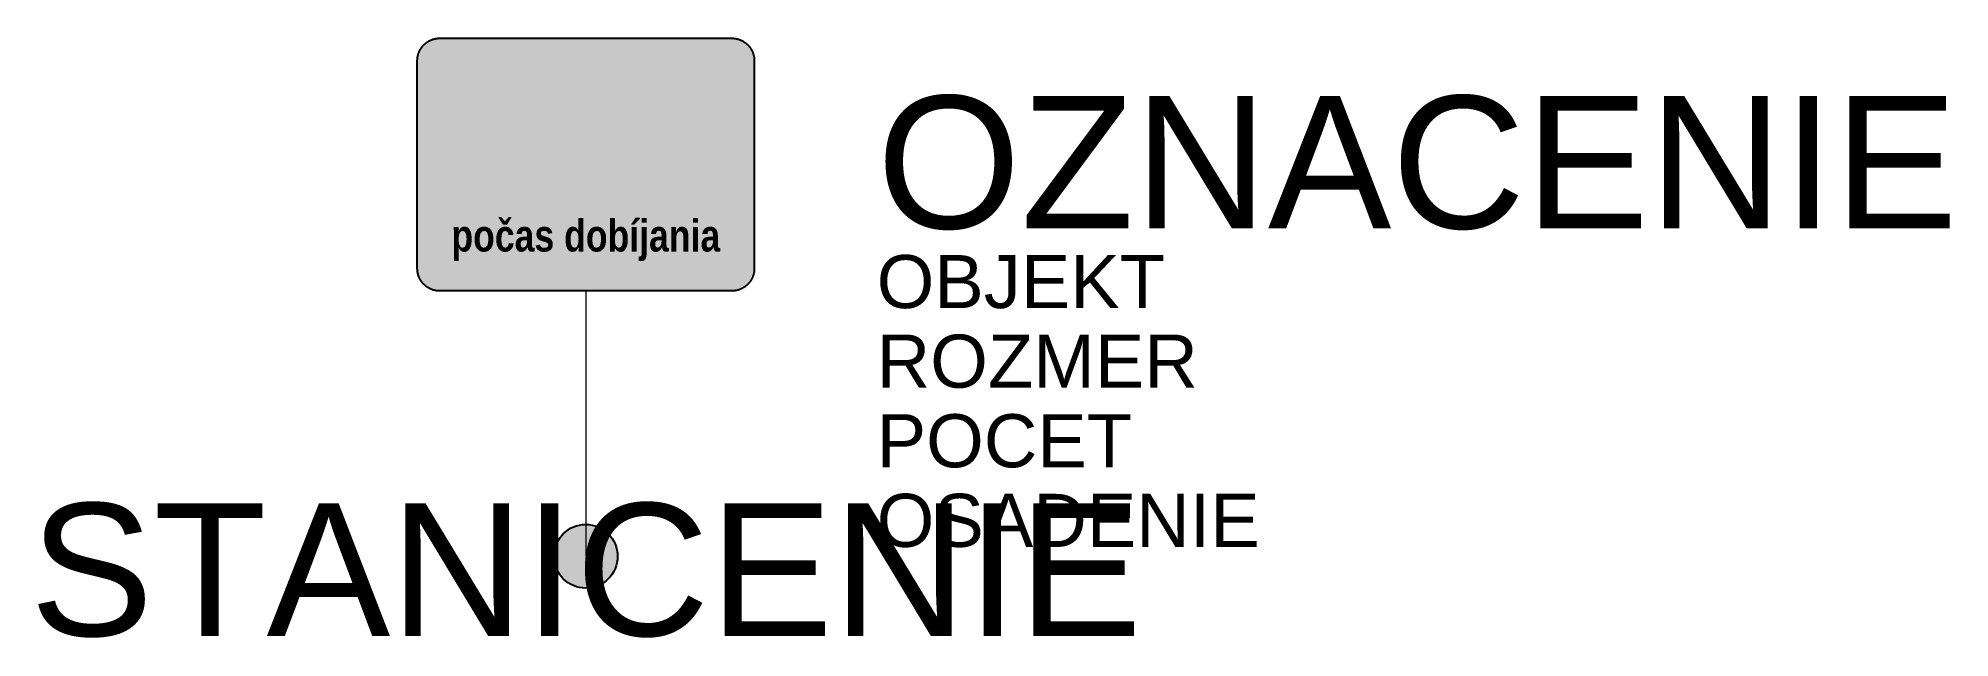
# Model space of a CAD drawing. Header units: metres. Extents: x -10.3 to 25.7, y -1.5 to 9.8.
import ezdxf
from ezdxf.enums import TextEntityAlignment as Align

# ---------------------------------------------------------------- set-up
doc = ezdxf.new("R2010")
doc.units = ezdxf.units.M
doc.layers.get('Defpoints').update_dxf_attribs({"color": 140, "lineweight": 5})
doc.styles.add('DZ', font='arialbd.ttf')
doc.styles.get("Standard").update_dxf_attribs({"font": 'arial.ttf'})

msp = doc.modelspace()

# ---------------------------------------------------------------- texts
at = {"color": 253, "true_color": 0x9b9b9b, "style": 'DZ', "width": 0.8}
msp.add_text('počas dobíjania', height=0.6, rotation=0, dxfattribs=at).set_placement((0, 6.043), align=Align.MIDDLE_CENTER)
msp.add_attdef('OZNACENIE', (5.482, 6.177), '506-111', height=2.5)
msp.add_attdef('STANICENIE', text='', height=2.5).set_placement((0, 1), align=Align.TOP_CENTER)
at = {"layer": 'Defpoints'}
for tag, p, s in [('OBJEKT', (5.482, 4.677), 'Jestvujúci'), ('ROZMER', (5.482, 3.177), '235x420/450x600/562x750'), ('POCET', (5.482, 1.677), ''), ('OSADENIE', (5.482, 0.177), '')]:
    msp.add_attdef(tag, p, s, height=1, dxfattribs=at)

# ---------------------------------------------------------------- hatches: boundary and pattern name
at = {"true_color": 0xf1efea}
msp.add_hatch(color=7, dxfattribs=at).paths.add_polyline_path([(-2.752, 5), (-2.757, 5), (-2.762, 5), (-2.767, 5), (-2.773, 5), (-2.778, 5.001), (-2.783, 5.001), (-2.788, 5.002), (-2.793, 5.002), (-2.799, 5.003), (-2.804, 5.003), (-2.809, 5.004), (-2.814, 5.005), (-2.819, 5.005), (-2.824, 5.006), (-2.83, 5.007), (-2.835, 5.008), (-2.84, 5.009), (-2.845, 5.01), (-2.85, 5.012), (-2.855, 5.013), (-2.86, 5.014), (-2.865, 5.015), (-2.87, 5.017), (-2.875, 5.018), (-2.88, 5.02), (-2.885, 5.021), (-2.89, 5.023), (-2.894, 5.025), (-2.899, 5.027), (-2.904, 5.028), (-2.909, 5.03), (-2.914, 5.032), (-2.918, 5.034), (-2.923, 5.036), (-2.928, 5.038), (-2.933, 5.041), (-2.937, 5.043), (-2.942, 5.045), (-2.946, 5.047), (-2.951, 5.05), (-2.956, 5.052), (-2.96, 5.055), (-2.965, 5.057), (-2.969, 5.06), (-2.973, 5.063), (-2.978, 5.065), (-2.982, 5.068), (-2.987, 5.071), (-2.991, 5.074), (-2.995, 5.077), (-2.999, 5.08), (-3.004, 5.083), (-3.008, 5.086), (-3.012, 5.089), (-3.016, 5.093), (-3.02, 5.096), (-3.024, 5.099), (-3.028, 5.103), (-3.032, 5.106), (-3.036, 5.109), (-3.04, 5.113), (-3.044, 5.117), (-3.047, 5.12), (-3.051, 5.124), (-3.055, 5.128), (-3.058, 5.131), (-3.062, 5.135), (-3.065, 5.139), (-3.069, 5.143), (-3.072, 5.147), (-3.076, 5.151), (-3.079, 5.155), (-3.082, 5.159), (-3.086, 5.163), (-3.089, 5.167), (-3.092, 5.171), (-3.095, 5.176), (-3.098, 5.18), (-3.101, 5.184), (-3.104, 5.188), (-3.107, 5.193), (-3.109, 5.197), (-3.112, 5.201), (-3.115, 5.206), (-3.118, 5.21), (-3.12, 5.215), (-3.123, 5.219), (-3.125, 5.224), (-3.128, 5.229), (-3.13, 5.233), (-3.132, 5.238), (-3.134, 5.242), (-3.137, 5.247), (-3.139, 5.252), (-3.141, 5.256), (-3.143, 5.261), (-3.145, 5.266), (-3.147, 5.271), (-3.148, 5.276), (-3.15, 5.281), (-3.152, 5.285), (-3.154, 5.29), (-3.155, 5.295), (-3.157, 5.3), (-3.158, 5.305), (-3.16, 5.31), (-3.161, 5.315), (-3.162, 5.32), (-3.164, 5.325), (-3.165, 5.33), (-3.166, 5.335), (-3.167, 5.34), (-3.168, 5.345), (-3.169, 5.351), (-3.17, 5.356), (-3.17, 5.361), (-3.171, 5.366), (-3.172, 5.371), (-3.172, 5.376), (-3.173, 5.381), (-3.173, 5.387), (-3.174, 5.392), (-3.174, 5.397), (-3.174, 5.402), (-3.175, 5.408), (-3.175, 5.413), (-3.175, 5.418), (-3.175, 5.423), (-3.175, 9.339), (-3.175, 9.344), (-3.175, 9.35), (-3.175, 9.355), (-3.174, 9.36), (-3.174, 9.365), (-3.174, 9.371), (-3.173, 9.376), (-3.173, 9.381), (-3.172, 9.386), (-3.172, 9.391), (-3.171, 9.397), (-3.17, 9.402), (-3.17, 9.407), (-3.169, 9.412), (-3.168, 9.417), (-3.167, 9.422), (-3.166, 9.427), (-3.165, 9.432), (-3.164, 9.437), (-3.162, 9.442), (-3.161, 9.447), (-3.16, 9.452), (-3.158, 9.457), (-3.157, 9.462), (-3.155, 9.467), (-3.154, 9.472), (-3.152, 9.477), (-3.15, 9.482), (-3.148, 9.487), (-3.147, 9.492), (-3.145, 9.496), (-3.143, 9.501), (-3.141, 9.506), (-3.139, 9.511), (-3.137, 9.515), (-3.134, 9.52), (-3.132, 9.525), (-3.13, 9.529), (-3.128, 9.534), (-3.125, 9.538), (-3.123, 9.543), (-3.12, 9.548), (-3.118, 9.552), (-3.115, 9.556), (-3.112, 9.561), (-3.109, 9.565), (-3.107, 9.57), (-3.104, 9.574), (-3.101, 9.578), (-3.098, 9.583), (-3.095, 9.587), (-3.092, 9.591), (-3.089, 9.595), (-3.086, 9.599), (-3.082, 9.603), (-3.079, 9.607), (-3.076, 9.611), (-3.072, 9.615), (-3.069, 9.619), (-3.065, 9.623), (-3.062, 9.627), (-3.058, 9.631), (-3.055, 9.635), (-3.051, 9.638), (-3.047, 9.642), (-3.044, 9.646), (-3.04, 9.649), (-3.036, 9.653), (-3.032, 9.656), (-3.028, 9.66), (-3.024, 9.663), (-3.02, 9.667), (-3.016, 9.67), (-3.012, 9.673), (-3.008, 9.676), (-3.004, 9.679), (-2.999, 9.682), (-2.995, 9.685), (-2.991, 9.688), (-2.987, 9.691), (-2.982, 9.694), (-2.978, 9.697), (-2.973, 9.7), (-2.969, 9.702), (-2.965, 9.705), (-2.96, 9.708), (-2.956, 9.71), (-2.951, 9.713), (-2.946, 9.715), (-2.942, 9.717), (-2.937, 9.72), (-2.933, 9.722), (-2.928, 9.724), (-2.923, 9.726), (-2.918, 9.728), (-2.914, 9.73), (-2.909, 9.732), (-2.904, 9.734), (-2.899, 9.736), (-2.894, 9.738), (-2.89, 9.739), (-2.885, 9.741), (-2.88, 9.743), (-2.875, 9.744), (-2.87, 9.746), (-2.865, 9.747), (-2.86, 9.748), (-2.855, 9.75), (-2.85, 9.751), (-2.845, 9.752), (-2.84, 9.753), (-2.835, 9.754), (-2.83, 9.755), (-2.824, 9.756), (-2.819, 9.757), (-2.814, 9.758), (-2.809, 9.759), (-2.804, 9.759), (-2.799, 9.76), (-2.793, 9.76), (-2.788, 9.761), (-2.783, 9.761), (-2.778, 9.762), (-2.773, 9.762), (-2.767, 9.762), (-2.762, 9.762), (-2.757, 9.762), (-2.752, 9.762), (2.752, 9.762), (2.757, 9.762), (2.762, 9.762), (2.767, 9.762), (2.773, 9.762), (2.778, 9.762), (2.783, 9.761), (2.788, 9.761), (2.793, 9.76), (2.799, 9.76), (2.804, 9.759), (2.809, 9.759), (2.814, 9.758), (2.819, 9.757), (2.824, 9.756), (2.83, 9.755), (2.835, 9.754), (2.84, 9.753), (2.845, 9.752), (2.85, 9.751), (2.855, 9.75), (2.86, 9.748), (2.865, 9.747), (2.87, 9.746), (2.875, 9.744), (2.88, 9.743), (2.885, 9.741), (2.89, 9.739), (2.894, 9.738), (2.899, 9.736), (2.904, 9.734), (2.909, 9.732), (2.914, 9.73), (2.918, 9.728), (2.923, 9.726), (2.928, 9.724), (2.933, 9.722), (2.937, 9.72), (2.942, 9.717), (2.946, 9.715), (2.951, 9.713), (2.956, 9.71), (2.96, 9.708), (2.965, 9.705), (2.969, 9.702), (2.973, 9.7), (2.978, 9.697), (2.982, 9.694), (2.987, 9.691), (2.991, 9.688), (2.995, 9.685), (2.999, 9.682), (3.003, 9.679), (3.008, 9.676), (3.012, 9.673), (3.016, 9.67), (3.02, 9.667), (3.024, 9.663), (3.028, 9.66), (3.032, 9.656), (3.036, 9.653), (3.04, 9.649), (3.043, 9.646), (3.047, 9.642), (3.051, 9.638), (3.055, 9.635), (3.058, 9.631), (3.062, 9.627), (3.065, 9.623), (3.069, 9.619), (3.072, 9.615), (3.076, 9.611), (3.079, 9.607), (3.082, 9.603), (3.086, 9.599), (3.089, 9.595), (3.092, 9.591), (3.095, 9.587), (3.098, 9.583), (3.101, 9.578), (3.104, 9.574), (3.107, 9.57), (3.109, 9.565), (3.112, 9.561), (3.115, 9.556), (3.118, 9.552), (3.12, 9.548), (3.123, 9.543), (3.125, 9.538), (3.128, 9.534), (3.13, 9.529), (3.132, 9.525), (3.134, 9.52), (3.137, 9.515), (3.139, 9.511), (3.141, 9.506), (3.143, 9.501), (3.145, 9.496), (3.147, 9.492), (3.148, 9.487), (3.15, 9.482), (3.152, 9.477), (3.154, 9.472), (3.155, 9.467), (3.157, 9.462), (3.158, 9.457), (3.16, 9.452), (3.161, 9.447), (3.162, 9.442), (3.163, 9.437), (3.165, 9.432), (3.166, 9.427), (3.167, 9.422), (3.168, 9.417), (3.169, 9.412), (3.17, 9.407), (3.17, 9.402), (3.171, 9.397), (3.172, 9.391), (3.172, 9.386), (3.173, 9.381), (3.173, 9.376), (3.174, 9.371), (3.174, 9.365), (3.174, 9.36), (3.175, 9.355), (3.175, 9.35), (3.175, 9.344), (3.175, 9.339), (3.175, 5.423), (3.175, 5.418), (3.175, 5.413), (3.175, 5.408), (3.174, 5.402), (3.174, 5.397), (3.174, 5.392), (3.173, 5.387), (3.173, 5.381), (3.172, 5.376), (3.172, 5.371), (3.171, 5.366), (3.17, 5.361), (3.17, 5.356), (3.169, 5.351), (3.168, 5.345), (3.167, 5.34), (3.166, 5.335), (3.165, 5.33), (3.163, 5.325), (3.162, 5.32), (3.161, 5.315), (3.16, 5.31), (3.158, 5.305), (3.157, 5.3), (3.155, 5.295), (3.154, 5.29), (3.152, 5.285), (3.15, 5.281), (3.148, 5.276), (3.147, 5.271), (3.145, 5.266), (3.143, 5.261), (3.141, 5.256), (3.139, 5.252), (3.137, 5.247), (3.134, 5.242), (3.132, 5.238), (3.13, 5.233), (3.128, 5.229), (3.125, 5.224), (3.123, 5.219), (3.12, 5.215), (3.118, 5.21), (3.115, 5.206), (3.112, 5.201), (3.109, 5.197), (3.107, 5.193), (3.104, 5.188), (3.101, 5.184), (3.098, 5.18), (3.095, 5.176), (3.092, 5.171), (3.089, 5.167), (3.086, 5.163), (3.082, 5.159), (3.079, 5.155), (3.076, 5.151), (3.072, 5.147), (3.069, 5.143), (3.065, 5.139), (3.062, 5.135), (3.058, 5.131), (3.055, 5.128), (3.051, 5.124), (3.047, 5.12), (3.043, 5.117), (3.04, 5.113), (3.036, 5.109), (3.032, 5.106), (3.028, 5.103), (3.024, 5.099), (3.02, 5.096), (3.016, 5.093), (3.012, 5.089), (3.008, 5.086), (3.003, 5.083), (2.999, 5.08), (2.995, 5.077), (2.991, 5.074), (2.987, 5.071), (2.982, 5.068), (2.978, 5.065), (2.973, 5.063), (2.969, 5.06), (2.965, 5.057), (2.96, 5.055), (2.956, 5.052), (2.951, 5.05), (2.946, 5.047), (2.942, 5.045), (2.937, 5.043), (2.933, 5.041), (2.928, 5.038), (2.923, 5.036), (2.918, 5.034), (2.914, 5.032), (2.909, 5.03), (2.904, 5.028), (2.899, 5.027), (2.894, 5.025), (2.89, 5.023), (2.885, 5.021), (2.88, 5.02), (2.875, 5.018), (2.87, 5.017), (2.865, 5.015), (2.86, 5.014), (2.855, 5.013), (2.85, 5.012), (2.845, 5.01), (2.84, 5.009), (2.835, 5.008), (2.83, 5.007), (2.824, 5.006), (2.819, 5.005), (2.814, 5.005), (2.809, 5.004), (2.804, 5.003), (2.799, 5.003), (2.793, 5.002), (2.788, 5.002), (2.783, 5.001), (2.778, 5.001), (2.773, 5), (2.767, 5), (2.762, 5), (2.757, 5), (2.752, 5)])
at = {"true_color": 0x9b9b9b}
h = msp.add_hatch(color=253, dxfattribs=at)
h.paths.add_polyline_path([(-2.752, 5.106), (-2.76, 5.106), (-2.768, 5.106), (-2.776, 5.107), (-2.784, 5.107), (-2.792, 5.108), (-2.8, 5.109), (-2.808, 5.111), (-2.816, 5.112), (-2.823, 5.114), (-2.831, 5.116), (-2.839, 5.118), (-2.846, 5.12), (-2.854, 5.122), (-2.861, 5.125), (-2.868, 5.128), (-2.875, 5.131), (-2.882, 5.134), (-2.889, 5.137), (-2.896, 5.141), (-2.903, 5.144), (-2.91, 5.148), (-2.916, 5.152), (-2.923, 5.156), (-2.929, 5.16), (-2.935, 5.164), (-2.942, 5.169), (-2.948, 5.174), (-2.954, 5.178), (-2.959, 5.183), (-2.965, 5.188), (-2.971, 5.193), (-2.976, 5.199), (-2.981, 5.204), (-2.987, 5.21), (-2.992, 5.215), (-2.997, 5.221), (-3.001, 5.227), (-3.006, 5.233), (-3.011, 5.239), (-3.015, 5.246), (-3.019, 5.252), (-3.023, 5.259), (-3.027, 5.265), (-3.031, 5.272), (-3.034, 5.279), (-3.038, 5.286), (-3.041, 5.293), (-3.044, 5.3), (-3.047, 5.307), (-3.05, 5.314), (-3.053, 5.321), (-3.055, 5.329), (-3.057, 5.336), (-3.059, 5.344), (-3.061, 5.352), (-3.063, 5.359), (-3.064, 5.367), (-3.066, 5.375), (-3.067, 5.383), (-3.068, 5.391), (-3.068, 5.399), (-3.069, 5.407), (-3.069, 5.415), (-3.069, 5.423), (-3.069, 9.339), (-3.069, 9.347), (-3.069, 9.355), (-3.068, 9.364), (-3.068, 9.372), (-3.067, 9.38), (-3.066, 9.388), (-3.064, 9.395), (-3.063, 9.403), (-3.061, 9.411), (-3.059, 9.418), (-3.057, 9.426), (-3.055, 9.434), (-3.053, 9.441), (-3.05, 9.448), (-3.047, 9.456), (-3.044, 9.463), (-3.041, 9.47), (-3.038, 9.477), (-3.034, 9.484), (-3.031, 9.49), (-3.027, 9.497), (-3.023, 9.504), (-3.019, 9.51), (-3.015, 9.517), (-3.011, 9.523), (-3.006, 9.529), (-3.001, 9.535), (-2.997, 9.541), (-2.992, 9.547), (-2.987, 9.553), (-2.981, 9.558), (-2.976, 9.564), (-2.971, 9.569), (-2.965, 9.574), (-2.959, 9.579), (-2.954, 9.584), (-2.948, 9.589), (-2.942, 9.594), (-2.935, 9.598), (-2.929, 9.602), (-2.923, 9.607), (-2.916, 9.611), (-2.91, 9.615), (-2.903, 9.618), (-2.896, 9.622), (-2.889, 9.625), (-2.882, 9.629), (-2.875, 9.632), (-2.868, 9.635), (-2.861, 9.637), (-2.854, 9.64), (-2.846, 9.642), (-2.839, 9.645), (-2.831, 9.647), (-2.823, 9.649), (-2.816, 9.65), (-2.808, 9.652), (-2.8, 9.653), (-2.792, 9.654), (-2.784, 9.655), (-2.776, 9.656), (-2.768, 9.656), (-2.76, 9.657), (-2.752, 9.657), (2.752, 9.657), (2.76, 9.657), (2.768, 9.656), (2.776, 9.656), (2.784, 9.655), (2.792, 9.654), (2.8, 9.653), (2.808, 9.652), (2.816, 9.65), (2.823, 9.649), (2.831, 9.647), (2.839, 9.645), (2.846, 9.642), (2.853, 9.64), (2.861, 9.637), (2.868, 9.635), (2.875, 9.632), (2.882, 9.629), (2.889, 9.625), (2.896, 9.622), (2.903, 9.618), (2.91, 9.615), (2.916, 9.611), (2.923, 9.607), (2.929, 9.602), (2.935, 9.598), (2.942, 9.594), (2.948, 9.589), (2.954, 9.584), (2.959, 9.579), (2.965, 9.574), (2.971, 9.569), (2.976, 9.564), (2.981, 9.558), (2.987, 9.553), (2.992, 9.547), (2.997, 9.541), (3.001, 9.535), (3.006, 9.529), (3.011, 9.523), (3.015, 9.517), (3.019, 9.51), (3.023, 9.504), (3.027, 9.497), (3.031, 9.49), (3.034, 9.484), (3.038, 9.477), (3.041, 9.47), (3.044, 9.463), (3.047, 9.456), (3.05, 9.448), (3.052, 9.441), (3.055, 9.434), (3.057, 9.426), (3.059, 9.418), (3.061, 9.411), (3.063, 9.403), (3.064, 9.395), (3.066, 9.388), (3.067, 9.38), (3.068, 9.372), (3.068, 9.364), (3.069, 9.355), (3.069, 9.347), (3.069, 9.339), (3.069, 5.423), (3.069, 5.415), (3.069, 5.407), (3.068, 5.399), (3.068, 5.391), (3.067, 5.383), (3.066, 5.375), (3.064, 5.367), (3.063, 5.359), (3.061, 5.352), (3.059, 5.344), (3.057, 5.336), (3.055, 5.329), (3.052, 5.321), (3.05, 5.314), (3.047, 5.307), (3.044, 5.3), (3.041, 5.293), (3.038, 5.286), (3.034, 5.279), (3.031, 5.272), (3.027, 5.265), (3.023, 5.259), (3.019, 5.252), (3.015, 5.246), (3.011, 5.239), (3.006, 5.233), (3.001, 5.227), (2.997, 5.221), (2.992, 5.215), (2.987, 5.21), (2.981, 5.204), (2.976, 5.199), (2.971, 5.193), (2.965, 5.188), (2.959, 5.183), (2.954, 5.178), (2.948, 5.174), (2.942, 5.169), (2.935, 5.164), (2.929, 5.16), (2.923, 5.156), (2.916, 5.152), (2.91, 5.148), (2.903, 5.144), (2.896, 5.141), (2.889, 5.137), (2.882, 5.134), (2.875, 5.131), (2.868, 5.128), (2.861, 5.125), (2.853, 5.122), (2.846, 5.12), (2.839, 5.118), (2.831, 5.116), (2.823, 5.114), (2.816, 5.112), (2.808, 5.111), (2.8, 5.109), (2.792, 5.108), (2.784, 5.107), (2.776, 5.107), (2.768, 5.106), (2.76, 5.106), (2.752, 5.106)])
h.paths.add_polyline_path([(-2.752, 5.265), (-2.756, 5.265), (-2.76, 5.265), (-2.764, 5.265), (-2.768, 5.265), (-2.772, 5.266), (-2.776, 5.266), (-2.78, 5.267), (-2.784, 5.268), (-2.788, 5.269), (-2.791, 5.27), (-2.795, 5.271), (-2.799, 5.272), (-2.803, 5.273), (-2.806, 5.274), (-2.81, 5.276), (-2.813, 5.277), (-2.817, 5.279), (-2.82, 5.28), (-2.824, 5.282), (-2.827, 5.284), (-2.831, 5.286), (-2.834, 5.288), (-2.837, 5.29), (-2.84, 5.292), (-2.844, 5.294), (-2.847, 5.296), (-2.85, 5.298), (-2.853, 5.301), (-2.856, 5.303), (-2.858, 5.306), (-2.861, 5.308), (-2.864, 5.311), (-2.867, 5.314), (-2.869, 5.317), (-2.872, 5.319), (-2.874, 5.322), (-2.877, 5.325), (-2.879, 5.328), (-2.881, 5.331), (-2.883, 5.335), (-2.885, 5.338), (-2.887, 5.341), (-2.889, 5.344), (-2.891, 5.348), (-2.893, 5.351), (-2.895, 5.354), (-2.896, 5.358), (-2.898, 5.361), (-2.899, 5.365), (-2.901, 5.369), (-2.902, 5.372), (-2.903, 5.376), (-2.904, 5.38), (-2.905, 5.384), (-2.906, 5.387), (-2.907, 5.391), (-2.908, 5.395), (-2.909, 5.399), (-2.909, 5.403), (-2.91, 5.407), (-2.91, 5.411), (-2.91, 5.415), (-2.91, 5.419), (-2.91, 5.423), (-2.91, 9.339), (-2.91, 9.343), (-2.91, 9.347), (-2.91, 9.351), (-2.91, 9.355), (-2.909, 9.359), (-2.909, 9.363), (-2.908, 9.367), (-2.907, 9.371), (-2.906, 9.375), (-2.905, 9.379), (-2.904, 9.383), (-2.903, 9.386), (-2.902, 9.39), (-2.901, 9.394), (-2.899, 9.397), (-2.898, 9.401), (-2.896, 9.404), (-2.895, 9.408), (-2.893, 9.411), (-2.891, 9.415), (-2.889, 9.418), (-2.887, 9.421), (-2.885, 9.425), (-2.883, 9.428), (-2.881, 9.431), (-2.879, 9.434), (-2.877, 9.437), (-2.874, 9.44), (-2.872, 9.443), (-2.869, 9.446), (-2.867, 9.449), (-2.864, 9.451), (-2.861, 9.454), (-2.858, 9.457), (-2.856, 9.459), (-2.853, 9.462), (-2.85, 9.464), (-2.847, 9.466), (-2.844, 9.469), (-2.84, 9.471), (-2.837, 9.473), (-2.834, 9.475), (-2.831, 9.477), (-2.827, 9.479), (-2.824, 9.48), (-2.82, 9.482), (-2.817, 9.484), (-2.813, 9.485), (-2.81, 9.487), (-2.806, 9.488), (-2.803, 9.49), (-2.799, 9.491), (-2.795, 9.492), (-2.791, 9.493), (-2.788, 9.494), (-2.784, 9.495), (-2.78, 9.495), (-2.776, 9.496), (-2.772, 9.497), (-2.768, 9.497), (-2.764, 9.497), (-2.76, 9.498), (-2.756, 9.498), (-2.752, 9.498), (2.752, 9.498), (2.756, 9.498), (2.76, 9.498), (2.764, 9.497), (2.768, 9.497), (2.772, 9.497), (2.776, 9.496), (2.78, 9.495), (2.784, 9.495), (2.787, 9.494), (2.791, 9.493), (2.795, 9.492), (2.799, 9.491), (2.803, 9.49), (2.806, 9.488), (2.81, 9.487), (2.813, 9.485), (2.817, 9.484), (2.82, 9.482), (2.824, 9.48), (2.827, 9.479), (2.831, 9.477), (2.834, 9.475), (2.837, 9.473), (2.84, 9.471), (2.844, 9.469), (2.847, 9.466), (2.85, 9.464), (2.853, 9.462), (2.856, 9.459), (2.858, 9.457), (2.861, 9.454), (2.864, 9.451), (2.867, 9.449), (2.869, 9.446), (2.872, 9.443), (2.874, 9.44), (2.877, 9.437), (2.879, 9.434), (2.881, 9.431), (2.883, 9.428), (2.885, 9.425), (2.887, 9.421), (2.889, 9.418), (2.891, 9.415), (2.893, 9.411), (2.895, 9.408), (2.896, 9.404), (2.898, 9.401), (2.899, 9.397), (2.901, 9.394), (2.902, 9.39), (2.903, 9.386), (2.904, 9.383), (2.905, 9.379), (2.906, 9.375), (2.907, 9.371), (2.908, 9.367), (2.909, 9.363), (2.909, 9.359), (2.91, 9.355), (2.91, 9.351), (2.91, 9.347), (2.91, 9.343), (2.91, 9.339), (2.91, 5.423), (2.91, 5.419), (2.91, 5.415), (2.91, 5.411), (2.91, 5.407), (2.909, 5.403), (2.909, 5.399), (2.908, 5.395), (2.907, 5.391), (2.906, 5.387), (2.905, 5.384), (2.904, 5.38), (2.903, 5.376), (2.902, 5.372), (2.901, 5.369), (2.899, 5.365), (2.898, 5.361), (2.896, 5.358), (2.895, 5.354), (2.893, 5.351), (2.891, 5.348), (2.889, 5.344), (2.887, 5.341), (2.885, 5.338), (2.883, 5.335), (2.881, 5.331), (2.879, 5.328), (2.877, 5.325), (2.874, 5.322), (2.872, 5.319), (2.869, 5.317), (2.867, 5.314), (2.864, 5.311), (2.861, 5.308), (2.858, 5.306), (2.856, 5.303), (2.853, 5.301), (2.85, 5.298), (2.847, 5.296), (2.844, 5.294), (2.84, 5.292), (2.837, 5.29), (2.834, 5.288), (2.831, 5.286), (2.827, 5.284), (2.824, 5.282), (2.82, 5.28), (2.817, 5.279), (2.813, 5.277), (2.81, 5.276), (2.806, 5.274), (2.803, 5.273), (2.799, 5.272), (2.795, 5.271), (2.791, 5.27), (2.787, 5.269), (2.784, 5.268), (2.78, 5.267), (2.776, 5.266), (2.772, 5.266), (2.768, 5.265), (2.764, 5.265), (2.76, 5.265), (2.756, 5.265), (2.752, 5.265)], flags=16)
h = msp.add_hatch(color=253, dxfattribs=at)
h.paths.add_polyline_path([(-0.198, 8.916), (-0.416, 8.916), (-0.421, 8.916), (-0.427, 8.916), (-0.432, 8.915), (-0.437, 8.915), (-0.443, 8.914), (-0.448, 8.914), (-0.453, 8.913), (-0.459, 8.912), (-0.464, 8.911), (-0.469, 8.91), (-0.474, 8.909), (-0.479, 8.908), (-0.484, 8.907), (-0.49, 8.905), (-0.494, 8.904), (-0.499, 8.902), (-0.504, 8.901), (-0.509, 8.899), (-0.514, 8.897), (-0.519, 8.895), (-0.524, 8.893), (-0.528, 8.891), (-0.533, 8.888), (-0.538, 8.886), (-0.542, 8.884), (-0.547, 8.881), (-0.551, 8.879), (-0.556, 8.876), (-0.56, 8.873), (-0.564, 8.87), (-0.569, 8.867), (-0.573, 8.864), (-0.577, 8.861), (-0.581, 8.858), (-0.585, 8.855), (-0.589, 8.851), (-0.593, 8.848), (-0.597, 8.844), (-0.6, 8.841), (-0.604, 8.837), (-0.608, 8.833), (-0.611, 8.83), (-0.615, 8.826), (-0.618, 8.822), (-0.621, 8.818), (-0.625, 8.814), (-0.628, 8.81), (-0.631, 8.805), (-0.634, 8.801), (-0.637, 8.797), (-0.64, 8.792), (-0.643, 8.788), (-0.645, 8.783), (-0.648, 8.779), (-0.65, 8.774), (-0.653, 8.769), (-0.655, 8.764), (-0.657, 8.76), (-0.659, 8.755), (-0.661, 8.75), (-0.663, 8.745), (-0.665, 8.74), (-0.667, 8.735), (-0.669, 8.729), (-0.861, 8.109), (-0.863, 8.109), (-0.865, 8.11), (-0.867, 8.11), (-0.869, 8.11), (-0.871, 8.111), (-0.873, 8.111), (-0.875, 8.112), (-0.877, 8.112), (-0.879, 8.112), (-0.881, 8.113), (-0.883, 8.113), (-0.885, 8.113), (-0.887, 8.114), (-0.889, 8.114), (-0.891, 8.114), (-0.893, 8.115), (-0.895, 8.115), (-0.897, 8.115), (-0.899, 8.116), (-0.902, 8.116), (-0.904, 8.116), (-0.906, 8.116), (-0.908, 8.117), (-0.91, 8.117), (-0.912, 8.117), (-0.914, 8.117), (-0.916, 8.118), (-0.918, 8.118), (-0.92, 8.118), (-0.922, 8.118), (-0.924, 8.119), (-0.926, 8.119), (-0.928, 8.119), (-0.93, 8.119), (-0.932, 8.119), (-0.934, 8.12), (-0.936, 8.12), (-0.938, 8.12), (-0.941, 8.12), (-0.943, 8.12), (-0.945, 8.12), (-0.947, 8.12), (-0.949, 8.121), (-0.951, 8.121), (-0.953, 8.121), (-0.955, 8.121), (-0.957, 8.121), (-0.959, 8.121), (-0.961, 8.121), (-0.963, 8.121), (-0.965, 8.122), (-0.967, 8.122), (-0.969, 8.122), (-0.972, 8.122), (-0.974, 8.122), (-0.976, 8.122), (-0.978, 8.122), (-0.98, 8.122), (-0.982, 8.122), (-0.984, 8.122), (-0.986, 8.122), (-0.988, 8.122), (-0.99, 8.122), (-0.992, 8.122), (-1, 8.122), (-1.009, 8.122), (-1.017, 8.122), (-1.025, 8.121), (-1.033, 8.121), (-1.041, 8.12), (-1.049, 8.12), (-1.058, 8.119), (-1.066, 8.118), (-1.074, 8.117), (-1.082, 8.116), (-1.09, 8.115), (-1.098, 8.114), (-1.106, 8.112), (-1.114, 8.111), (-1.122, 8.109), (-1.13, 8.108), (-1.138, 8.106), (-1.146, 8.104), (-1.153, 8.102), (-1.161, 8.1), (-1.169, 8.098), (-1.177, 8.096), (-1.185, 8.093), (-1.192, 8.091), (-1.2, 8.089), (-1.208, 8.086), (-1.215, 8.083), (-1.223, 8.081), (-1.23, 8.078), (-1.238, 8.075), (-1.245, 8.072), (-1.253, 8.069), (-1.26, 8.065), (-1.268, 8.062), (-1.275, 8.059), (-1.282, 8.055), (-1.289, 8.052), (-1.297, 8.048), (-1.304, 8.044), (-1.311, 8.04), (-1.318, 8.036), (-1.325, 8.032), (-1.332, 8.028), (-1.339, 8.024), (-1.346, 8.02), (-1.352, 8.015), (-1.359, 8.011), (-1.366, 8.006), (-1.373, 8.002), (-1.379, 7.997), (-1.386, 7.992), (-1.392, 7.987), (-1.399, 7.982), (-1.405, 7.977), (-1.411, 7.972), (-1.418, 7.967), (-1.424, 7.962), (-1.43, 7.956), (-1.436, 7.951), (-1.442, 7.945), (-1.448, 7.94), (-1.454, 7.934), (-1.46, 7.928), (-1.466, 7.922), (-1.471, 7.917), (-1.477, 7.911), (-1.483, 7.905), (-1.488, 7.898), (-1.493, 7.892), (-1.499, 7.886), (-1.504, 7.88), (-1.509, 7.873), (-1.514, 7.867), (-1.519, 7.861), (-1.524, 7.854), (-1.529, 7.848), (-1.533, 7.841), (-1.538, 7.834), (-1.543, 7.828), (-1.547, 7.821), (-1.551, 7.814), (-1.556, 7.807), (-1.56, 7.8), (-1.564, 7.793), (-1.568, 7.786), (-1.572, 7.779), (-1.576, 7.772), (-1.579, 7.765), (-1.583, 7.758), (-1.587, 7.751), (-1.59, 7.743), (-1.594, 7.736), (-1.597, 7.729), (-1.6, 7.721), (-1.603, 7.714), (-1.606, 7.706), (-1.609, 7.699), (-1.612, 7.691), (-1.615, 7.684), (-1.618, 7.676), (-1.62, 7.668), (-1.623, 7.661), (-1.625, 7.653), (-1.627, 7.645), (-1.63, 7.637), (-1.632, 7.63), (-1.634, 7.622), (-1.636, 7.614), (-1.637, 7.606), (-1.639, 7.598), (-1.641, 7.59), (-1.642, 7.582), (-1.644, 7.574), (-1.645, 7.566), (-1.646, 7.558), (-1.648, 7.55), (-1.649, 7.542), (-1.65, 7.534), (-1.65, 7.526), (-1.651, 7.518), (-1.652, 7.51), (-1.652, 7.502), (-1.653, 7.493), (-1.653, 7.485), (-1.653, 7.477), (-1.654, 7.469), (-1.654, 7.461), (-1.654, 7.452), (-1.653, 7.444), (-1.653, 7.436), (-1.653, 7.428), (-1.652, 7.42), (-1.652, 7.411), (-1.651, 7.403), (-1.65, 7.395), (-1.65, 7.387), (-1.649, 7.379), (-1.648, 7.371), (-1.646, 7.363), (-1.645, 7.355), (-1.644, 7.347), (-1.642, 7.339), (-1.641, 7.331), (-1.639, 7.323), (-1.637, 7.315), (-1.636, 7.307), (-1.634, 7.299), (-1.632, 7.291), (-1.63, 7.284), (-1.627, 7.276), (-1.625, 7.268), (-1.623, 7.26), (-1.62, 7.253), (-1.618, 7.245), (-1.615, 7.238), (-1.612, 7.23), (-1.609, 7.222), (-1.606, 7.215), (-1.603, 7.207), (-1.6, 7.2), (-1.597, 7.193), (-1.594, 7.185), (-1.59, 7.178), (-1.587, 7.171), (-1.583, 7.163), (-1.579, 7.156), (-1.576, 7.149), (-1.572, 7.142), (-1.568, 7.135), (-1.564, 7.128), (-1.56, 7.121), (-1.556, 7.114), (-1.551, 7.107), (-1.547, 7.1), (-1.543, 7.094), (-1.538, 7.087), (-1.533, 7.08), (-1.529, 7.074), (-1.524, 7.067), (-1.519, 7.061), (-1.514, 7.054), (-1.509, 7.048), (-1.504, 7.041), (-1.499, 7.035), (-1.493, 7.029), (-1.488, 7.023), (-1.483, 7.017), (-1.477, 7.011), (-1.471, 7.005), (-1.466, 6.999), (-1.46, 6.993), (-1.454, 6.987), (-1.448, 6.981), (-1.442, 6.976), (-1.436, 6.97), (-1.43, 6.965), (-1.424, 6.959), (-1.418, 6.954), (-1.411, 6.949), (-1.405, 6.944), (-1.399, 6.939), (-1.392, 6.934), (-1.386, 6.929), (-1.379, 6.924), (-1.373, 6.919), (-1.366, 6.915), (-1.359, 6.91), (-1.352, 6.906), (-1.346, 6.901), (-1.339, 6.897), (-1.332, 6.893), (-1.325, 6.889), (-1.318, 6.885), (-1.311, 6.881), (-1.304, 6.877), (-1.297, 6.873), (-1.289, 6.87), (-1.282, 6.866), (-1.275, 6.863), (-1.268, 6.859), (-1.26, 6.856), (-1.253, 6.853), (-1.245, 6.849), (-1.238, 6.846), (-1.23, 6.844), (-1.223, 6.841), (-1.215, 6.838), (-1.208, 6.835), (-1.2, 6.833), (-1.192, 6.83), (-1.185, 6.828), (-1.177, 6.825), (-1.169, 6.823), (-1.161, 6.821), (-1.153, 6.819), (-1.146, 6.817), (-1.138, 6.815), (-1.13, 6.814), (-1.122, 6.812), (-1.114, 6.81), (-1.106, 6.809), (-1.098, 6.808), (-1.09, 6.806), (-1.082, 6.805), (-1.074, 6.804), (-1.066, 6.803), (-1.058, 6.802), (-1.049, 6.802), (-1.041, 6.801), (-1.033, 6.8), (-1.025, 6.8), (-1.017, 6.8), (-1.009, 6.799), (-1, 6.799), (-0.992, 6.799), (-0.984, 6.799), (-0.976, 6.799), (-0.968, 6.8), (-0.959, 6.8), (-0.951, 6.8), (-0.943, 6.801), (-0.935, 6.802), (-0.927, 6.802), (-0.919, 6.803), (-0.911, 6.804), (-0.903, 6.805), (-0.895, 6.806), (-0.887, 6.808), (-0.879, 6.809), (-0.871, 6.81), (-0.863, 6.812), (-0.855, 6.814), (-0.847, 6.815), (-0.839, 6.817), (-0.831, 6.819), (-0.823, 6.821), (-0.815, 6.823), (-0.808, 6.825), (-0.8, 6.828), (-0.792, 6.83), (-0.784, 6.833), (-0.777, 6.835), (-0.769, 6.838), (-0.762, 6.841), (-0.754, 6.844), (-0.747, 6.846), (-0.739, 6.849), (-0.732, 6.853), (-0.724, 6.856), (-0.717, 6.859), (-0.71, 6.863), (-0.702, 6.866), (-0.695, 6.87), (-0.688, 6.873), (-0.681, 6.877), (-0.674, 6.881), (-0.667, 6.885), (-0.66, 6.889), (-0.653, 6.893), (-0.646, 6.897), (-0.639, 6.901), (-0.632, 6.906), (-0.625, 6.91), (-0.619, 6.915), (-0.612, 6.919), (-0.605, 6.924), (-0.599, 6.929), (-0.592, 6.934), (-0.586, 6.939), (-0.579, 6.944), (-0.573, 6.949), (-0.567, 6.954), (-0.56, 6.959), (-0.554, 6.965), (-0.548, 6.97), (-0.542, 6.976), (-0.536, 6.981), (-0.53, 6.987), (-0.524, 6.993), (-0.519, 6.999), (-0.513, 7.005), (-0.507, 7.011), (-0.502, 7.017), (-0.496, 7.023), (-0.491, 7.029), (-0.486, 7.035), (-0.481, 7.041), (-0.475, 7.048), (-0.47, 7.054), (-0.465, 7.061), (-0.461, 7.067), (-0.456, 7.074), (-0.451, 7.08), (-0.446, 7.087), (-0.442, 7.094), (-0.437, 7.1), (-0.433, 7.107), (-0.429, 7.114), (-0.425, 7.121), (-0.42, 7.128), (-0.416, 7.135), (-0.412, 7.142), (-0.409, 7.149), (-0.405, 7.156), (-0.401, 7.163), (-0.398, 7.171), (-0.394, 7.178), (-0.391, 7.185), (-0.387, 7.193), (-0.384, 7.2), (-0.381, 7.207), (-0.378, 7.215), (-0.375, 7.222), (-0.372, 7.23), (-0.369, 7.238), (-0.367, 7.245), (-0.364, 7.253), (-0.362, 7.26), (-0.359, 7.268), (-0.357, 7.276), (-0.355, 7.284), (-0.353, 7.291), (-0.351, 7.299), (-0.349, 7.307), (-0.347, 7.315), (-0.345, 7.323), (-0.344, 7.331), (-0.342, 7.339), (-0.341, 7.347), (-0.339, 7.355), (-0.338, 7.363), (-0.337, 7.371), (-0.336, 7.379), (-0.335, 7.387), (-0.334, 7.395), (-0.333, 7.403), (-0.333, 7.411), (-0.332, 7.42), (-0.332, 7.428), (-0.331, 7.436), (-0.331, 7.444), (-0.331, 7.452), (-0.331, 7.461), (-0.331, 7.467), (-0.331, 7.473), (-0.331, 7.479), (-0.331, 7.485), (-0.331, 7.491), (-0.332, 7.497), (-0.332, 7.503), (-0.333, 7.509), (-0.333, 7.515), (-0.334, 7.521), (-0.334, 7.527), (-0.335, 7.533), (-0.335, 7.539), (-0.336, 7.545), (-0.337, 7.551), (-0.338, 7.557), (-0.339, 7.563), (-0.34, 7.569), (-0.341, 7.575), (-0.342, 7.581), (-0.343, 7.587), (-0.344, 7.593), (-0.345, 7.599), (-0.347, 7.605), (-0.348, 7.611), (-0.349, 7.616), (-0.351, 7.622), (-0.352, 7.628), (-0.354, 7.634), (-0.355, 7.64), (-0.357, 7.646), (-0.359, 7.651), (-0.361, 7.657), (-0.362, 7.663), (-0.364, 7.669), (-0.366, 7.674), (-0.368, 7.68), (-0.37, 7.686), (-0.372, 7.691), (-0.374, 7.697), (-0.377, 7.703), (-0.379, 7.708), (-0.381, 7.714), (-0.383, 7.719), (-0.386, 7.725), (-0.388, 7.73), (-0.391, 7.736), (-0.393, 7.741), (-0.396, 7.747), (-0.399, 7.752), (-0.401, 7.758), (-0.404, 7.763), (-0.407, 7.768), (-0.41, 7.774), (-0.413, 7.779), (-0.415, 7.784), (-0.418, 7.79), (-0.421, 7.795), (-0.425, 7.8), (-0.428, 7.805), (-0.431, 7.811), (-0.434, 7.816), (-0.437, 7.821), (-0.441, 7.826), (-0.444, 7.831), (-0.448, 7.836), (-0.451, 7.841), (-0.455, 7.846), (-0.458, 7.851), (-0.462, 7.856), (-0.465, 7.861), (-0.469, 7.865), (-0.473, 7.87), (-0.477, 7.875), (-0.48, 7.88), (-0.484, 7.884), (-0.488, 7.889), (-0.492, 7.894), (-0.496, 7.898), (-0.5, 7.903), (-0.504, 7.907), (-0.508, 7.912), (-0.512, 7.916), (-0.517, 7.92), (-0.521, 7.925), (-0.525, 7.929), (-0.529, 7.933), (-0.534, 7.937), (-0.538, 7.941), (-0.542, 7.946), (-0.547, 7.95), (-0.551, 7.954), (-0.556, 7.958), (-0.56, 7.962), (-0.565, 7.966), (-0.57, 7.969), (-0.574, 7.973), (-0.579, 7.977), (-0.584, 7.981), (-0.588, 7.985), (-0.593, 7.988), (-0.598, 7.992), (-0.603, 7.995), (-0.608, 7.999), (-0.613, 8.002), (-0.618, 8.006), (-0.623, 8.009), (-0.628, 8.013), (-0.633, 8.016), (-0.638, 8.019), (-0.643, 8.022), (-0.648, 8.026), (-0.653, 8.029), (-0.658, 8.032), (-0.664, 8.035), (-0.669, 8.038), (-0.674, 8.041), (-0.68, 8.044), (-0.685, 8.046), (-0.69, 8.049), (-0.696, 8.052), (-0.701, 8.055), (-0.707, 8.057), (-0.712, 8.06), (-0.718, 8.062), (-0.723, 8.065), (-0.729, 8.067), (-0.734, 8.07), (-0.662, 8.304), (-0.043, 7.387), (-0.042, 7.385), (-0.041, 7.383), (-0.04, 7.382), (-0.039, 7.38), (-0.037, 7.378), (-0.036, 7.377), (-0.035, 7.375), (-0.034, 7.374), (-0.032, 7.372), (-0.031, 7.371), (-0.029, 7.369), (-0.028, 7.368), (-0.027, 7.366), (-0.025, 7.365), (-0.024, 7.363), (-0.022, 7.362), (-0.021, 7.361), (-0.019, 7.359), (-0.018, 7.358), (-0.016, 7.357), (-0.014, 7.356), (-0.013, 7.355), (-0.011, 7.353), (-0.01, 7.352), (-0.008, 7.351), (-0.006, 7.35), (-0.005, 7.349), (-0.003, 7.348), (-0.001, 7.347), (0.001, 7.346), (0.002, 7.345), (0.004, 7.344), (0.006, 7.343), (0.008, 7.342), (0.009, 7.341), (0.011, 7.34), (0.013, 7.339), (0.015, 7.339), (0.017, 7.338), (0.019, 7.337), (0.02, 7.336), (0.022, 7.336), (0.024, 7.335), (0.026, 7.334), (0.028, 7.334), (0.03, 7.333), (0.032, 7.333), (0.034, 7.332), (0.036, 7.332), (0.038, 7.331), (0.04, 7.331), (0.042, 7.331), (0.044, 7.33), (0.046, 7.33), (0.048, 7.33), (0.05, 7.329), (0.052, 7.329), (0.054, 7.329), (0.056, 7.329), (0.058, 7.329), (0.06, 7.328), (0.062, 7.328), (0.064, 7.328), (0.066, 7.328), (0.344, 7.328), (0.346, 7.321), (0.347, 7.314), (0.349, 7.307), (0.35, 7.3), (0.352, 7.294), (0.354, 7.287), (0.356, 7.28), (0.358, 7.273), (0.36, 7.266), (0.362, 7.259), (0.364, 7.253), (0.367, 7.246), (0.369, 7.239), (0.371, 7.233), (0.374, 7.226), (0.376, 7.219), (0.379, 7.213), (0.382, 7.206), (0.384, 7.2), (0.387, 7.193), (0.39, 7.187), (0.393, 7.181), (0.396, 7.174), (0.399, 7.168), (0.402, 7.161), (0.405, 7.155), (0.409, 7.149), (0.412, 7.143), (0.415, 7.137), (0.419, 7.13), (0.423, 7.124), (0.426, 7.118), (0.43, 7.112), (0.433, 7.106), (0.437, 7.1), (0.441, 7.095), (0.445, 7.089), (0.449, 7.083), (0.453, 7.077), (0.457, 7.071), (0.461, 7.066), (0.466, 7.06), (0.47, 7.055), (0.474, 7.049), (0.479, 7.043), (0.483, 7.038), (0.488, 7.033), (0.492, 7.027), (0.497, 7.022), (0.502, 7.017), (0.507, 7.011), (0.511, 7.006), (0.516, 7.001), (0.521, 6.996), (0.526, 6.991), (0.531, 6.986), (0.536, 6.981), (0.542, 6.976), (0.547, 6.971), (0.552, 6.967), (0.557, 6.962), (0.563, 6.957), (0.568, 6.953), (0.574, 6.948), (0.579, 6.944), (0.585, 6.939), (0.591, 6.935), (0.596, 6.931), (0.602, 6.926), (0.608, 6.922), (0.614, 6.918), (0.62, 6.914), (0.625, 6.91), (0.631, 6.906), (0.637, 6.902), (0.643, 6.899), (0.649, 6.895), (0.655, 6.891), (0.661, 6.888), (0.668, 6.884), (0.674, 6.881), (0.68, 6.877), (0.686, 6.874), (0.693, 6.871), (0.699, 6.868), (0.705, 6.865), (0.711, 6.862), (0.718, 6.859), (0.724, 6.856), (0.731, 6.853), (0.737, 6.85), (0.744, 6.848), (0.75, 6.845), (0.757, 6.842), (0.764, 6.84), (0.77, 6.837), (0.777, 6.835), (0.783, 6.833), (0.79, 6.831), (0.797, 6.829), (0.804, 6.827), (0.81, 6.825), (0.817, 6.823), (0.824, 6.821), (0.831, 6.819), (0.838, 6.817), (0.845, 6.816), (0.851, 6.814), (0.858, 6.813), (0.865, 6.811), (0.872, 6.81), (0.879, 6.809), (0.886, 6.808), (0.893, 6.807), (0.9, 6.806), (0.907, 6.805), (0.914, 6.804), (0.921, 6.803), (0.928, 6.802), (0.935, 6.802), (0.942, 6.801), (0.949, 6.801), (0.957, 6.8), (0.964, 6.8), (0.971, 6.799), (0.978, 6.799), (0.985, 6.799), (0.992, 6.799), (1, 6.799), (1.009, 6.799), (1.017, 6.8), (1.025, 6.8), (1.033, 6.8), (1.041, 6.801), (1.049, 6.802), (1.058, 6.802), (1.066, 6.803), (1.074, 6.804), (1.082, 6.805), (1.09, 6.806), (1.098, 6.808), (1.106, 6.809), (1.114, 6.81), (1.122, 6.812), (1.13, 6.814), (1.138, 6.815), (1.146, 6.817), (1.153, 6.819), (1.161, 6.821), (1.169, 6.823), (1.177, 6.825), (1.185, 6.828), (1.192, 6.83), (1.2, 6.833), (1.208, 6.835), (1.215, 6.838), (1.223, 6.841), (1.23, 6.844), (1.238, 6.846), (1.245, 6.849), (1.253, 6.853), (1.26, 6.856), (1.268, 6.859), (1.275, 6.863), (1.282, 6.866), (1.289, 6.87), (1.297, 6.873), (1.304, 6.877), (1.311, 6.881), (1.318, 6.885), (1.325, 6.889), (1.332, 6.893), (1.339, 6.897), (1.346, 6.901), (1.352, 6.906), (1.359, 6.91), (1.366, 6.915), (1.373, 6.919), (1.379, 6.924), (1.386, 6.929), (1.392, 6.934), (1.399, 6.939), (1.405, 6.944), (1.411, 6.949), (1.418, 6.954), (1.424, 6.959), (1.43, 6.965), (1.436, 6.97), (1.442, 6.976), (1.448, 6.981), (1.454, 6.987), (1.46, 6.993), (1.466, 6.999), (1.471, 7.005), (1.477, 7.011), (1.483, 7.017), (1.488, 7.023), (1.493, 7.029), (1.499, 7.035), (1.504, 7.041), (1.509, 7.048), (1.514, 7.054), (1.519, 7.061), (1.524, 7.067), (1.529, 7.074), (1.533, 7.08), (1.538, 7.087), (1.543, 7.094), (1.547, 7.1), (1.551, 7.107), (1.556, 7.114), (1.56, 7.121), (1.564, 7.128), (1.568, 7.135), (1.572, 7.142), (1.576, 7.149), (1.579, 7.156), (1.583, 7.163), (1.587, 7.171), (1.59, 7.178), (1.594, 7.185), (1.597, 7.193), (1.6, 7.2), (1.603, 7.207), (1.606, 7.215), (1.609, 7.222), (1.612, 7.23), (1.615, 7.238), (1.618, 7.245), (1.62, 7.253), (1.623, 7.26), (1.625, 7.268), (1.627, 7.276), (1.63, 7.284), (1.632, 7.291), (1.634, 7.299), (1.636, 7.307), (1.637, 7.315), (1.639, 7.323), (1.641, 7.331), (1.642, 7.339), (1.644, 7.347), (1.645, 7.355), (1.646, 7.363), (1.648, 7.371), (1.649, 7.379), (1.649, 7.387), (1.65, 7.395), (1.651, 7.403), (1.652, 7.411), (1.652, 7.42), (1.653, 7.428), (1.653, 7.436), (1.653, 7.444), (1.654, 7.452), (1.654, 7.461), (1.654, 7.469), (1.653, 7.477), (1.653, 7.485), (1.653, 7.493), (1.652, 7.502), (1.652, 7.51), (1.651, 7.518), (1.65, 7.526), (1.649, 7.534), (1.649, 7.542), (1.648, 7.55), (1.646, 7.558), (1.645, 7.566), (1.644, 7.574), (1.642, 7.582), (1.641, 7.59), (1.639, 7.598), (1.637, 7.606), (1.636, 7.614), (1.634, 7.622), (1.632, 7.63), (1.63, 7.637), (1.627, 7.645), (1.625, 7.653), (1.623, 7.661), (1.62, 7.668), (1.618, 7.676), (1.615, 7.684), (1.612, 7.691), (1.609, 7.699), (1.606, 7.706), (1.603, 7.714), (1.6, 7.721), (1.597, 7.729), (1.594, 7.736), (1.59, 7.743), (1.587, 7.751), (1.583, 7.758), (1.579, 7.765), (1.576, 7.772), (1.572, 7.779), (1.568, 7.786), (1.564, 7.793), (1.56, 7.8), (1.556, 7.807), (1.551, 7.814), (1.547, 7.821), (1.543, 7.828), (1.538, 7.834), (1.533, 7.841), (1.529, 7.848), (1.524, 7.854), (1.519, 7.861), (1.514, 7.867), (1.509, 7.873), (1.504, 7.88), (1.499, 7.886), (1.493, 7.892), (1.488, 7.898), (1.483, 7.905), (1.477, 7.911), (1.471, 7.917), (1.466, 7.922), (1.46, 7.928), (1.454, 7.934), (1.448, 7.94), (1.442, 7.945), (1.436, 7.951), (1.43, 7.956), (1.424, 7.962), (1.418, 7.967), (1.411, 7.972), (1.405, 7.977), (1.399, 7.982), (1.392, 7.987), (1.386, 7.992), (1.379, 7.997), (1.373, 8.002), (1.366, 8.006), (1.359, 8.011), (1.352, 8.015), (1.346, 8.02), (1.339, 8.024), (1.332, 8.028), (1.325, 8.032), (1.318, 8.036), (1.311, 8.04), (1.304, 8.044), (1.297, 8.048), (1.289, 8.052), (1.282, 8.055), (1.275, 8.059), (1.268, 8.062), (1.26, 8.065), (1.253, 8.069), (1.245, 8.072), (1.238, 8.075), (1.23, 8.078), (1.223, 8.081), (1.215, 8.083), (1.208, 8.086), (1.2, 8.089), (1.192, 8.091), (1.185, 8.093), (1.177, 8.096), (1.169, 8.098), (1.161, 8.1), (1.153, 8.102), (1.146, 8.104), (1.138, 8.106), (1.13, 8.108), (1.122, 8.109), (1.114, 8.111), (1.106, 8.112), (1.098, 8.114), (1.09, 8.115), (1.082, 8.116), (1.074, 8.117), (1.066, 8.118), (1.058, 8.119), (1.049, 8.12), (1.041, 8.12), (1.033, 8.121), (1.025, 8.121), (1.017, 8.122), (1.009, 8.122), (1, 8.122), (0.992, 8.122), (0.989, 8.122), (0.986, 8.122), (0.982, 8.122), (0.979, 8.122), (0.976, 8.122), (0.973, 8.122), (0.969, 8.122), (0.966, 8.122), (0.963, 8.121), (0.96, 8.121), (0.956, 8.121), (0.953, 8.121), (0.95, 8.121), (0.947, 8.12), (0.943, 8.12), (0.94, 8.12), (0.937, 8.12), (0.934, 8.119), (0.93, 8.119), (0.927, 8.119), (0.924, 8.118), (0.921, 8.118), (0.917, 8.118), (0.914, 8.117), (0.911, 8.117), (0.908, 8.117), (0.904, 8.116), (0.901, 8.116), (0.898, 8.115), (0.895, 8.115), (0.892, 8.114), (0.888, 8.114), (0.885, 8.113), (0.882, 8.113), (0.879, 8.112), (0.876, 8.112), (0.872, 8.111), (0.869, 8.11), (0.866, 8.11), (0.863, 8.109), (0.86, 8.109), (0.856, 8.108), (0.853, 8.107), (0.85, 8.107), (0.847, 8.106), (0.844, 8.105), (0.841, 8.104), (0.837, 8.104), (0.834, 8.103), (0.831, 8.102), (0.828, 8.101), (0.825, 8.1), (0.822, 8.1), (0.818, 8.099), (0.815, 8.098), (0.812, 8.097), (0.809, 8.096), (0.806, 8.095), (0.803, 8.094), (0.8, 8.093), (0.797, 8.092), (0.793, 8.091), (0.79, 8.09), (0.787, 8.089), (0.696, 8.294), (0.697, 8.294), (0.698, 8.293), (0.699, 8.293), (0.701, 8.293), (0.702, 8.292), (0.703, 8.292), (0.704, 8.291), (0.706, 8.291), (0.707, 8.291), (0.708, 8.29), (0.709, 8.29), (0.711, 8.289), (0.712, 8.289), (0.713, 8.289), (0.715, 8.288), (0.716, 8.288), (0.717, 8.288), (0.718, 8.287), (0.72, 8.287), (0.721, 8.287), (0.722, 8.287), (0.723, 8.286), (0.725, 8.286), (0.726, 8.286), (0.727, 8.286), (0.729, 8.285), (0.73, 8.285), (0.731, 8.285), (0.732, 8.285), (0.734, 8.284), (0.735, 8.284), (0.736, 8.284), (0.738, 8.284), (0.739, 8.283), (0.74, 8.283), (0.741, 8.283), (0.743, 8.283), (0.744, 8.283), (0.745, 8.282), (0.747, 8.282), (0.748, 8.282), (0.749, 8.282), (0.75, 8.282), (0.752, 8.282), (0.753, 8.282), (0.754, 8.281), (0.756, 8.281), (0.757, 8.281), (0.758, 8.281), (0.76, 8.281), (0.761, 8.281), (0.762, 8.281), (0.764, 8.281), (0.765, 8.281), (0.766, 8.281), (0.767, 8.281), (0.769, 8.28), (0.77, 8.28), (0.771, 8.28), (0.773, 8.28), (0.774, 8.28), (0.775, 8.28), (0.777, 8.28), (0.778, 8.28), (0.781, 8.28), (0.785, 8.28), (0.788, 8.281), (0.792, 8.281), (0.795, 8.281), (0.799, 8.281), (0.802, 8.282), (0.806, 8.282), (0.809, 8.282), (0.812, 8.283), (0.816, 8.283), (0.819, 8.284), (0.823, 8.284), (0.826, 8.285), (0.829, 8.286), (0.833, 8.286), (0.836, 8.287), (0.839, 8.288), (0.843, 8.289), (0.846, 8.29), (0.849, 8.291), (0.852, 8.292), (0.856, 8.293), (0.859, 8.294), (0.862, 8.295), (0.865, 8.296), (0.869, 8.297), (0.872, 8.298), (0.875, 8.3), (0.878, 8.301), (0.881, 8.303), (0.884, 8.304), (0.887, 8.305), (0.89, 8.307), (0.893, 8.308), (0.896, 8.31), (0.899, 8.312), (0.902, 8.313), (0.905, 8.315), (0.908, 8.317), (0.911, 8.319), (0.914, 8.32), (0.917, 8.322), (0.92, 8.324), (0.922, 8.326), (0.925, 8.328), (0.928, 8.33), (0.931, 8.332), (0.933, 8.334), (0.936, 8.336), (0.939, 8.338), (0.941, 8.341), (0.944, 8.343), (0.947, 8.345), (0.949, 8.348), (0.952, 8.35), (0.954, 8.352), (0.956, 8.355), (0.959, 8.357), (0.961, 8.36), (0.964, 8.362), (0.966, 8.365), (0.968, 8.368), (0.97, 8.37), (1.166, 8.603), (1.167, 8.603), (1.168, 8.602), (1.169, 8.602), (1.17, 8.601), (1.171, 8.601), (1.172, 8.6), (1.173, 8.6), (1.174, 8.6), (1.175, 8.599), (1.176, 8.599), (1.177, 8.598), (1.178, 8.598), (1.179, 8.598), (1.18, 8.597), (1.181, 8.597), (1.182, 8.596), (1.183, 8.596), (1.185, 8.596), (1.186, 8.595), (1.187, 8.595), (1.188, 8.595), (1.189, 8.594), (1.19, 8.594), (1.191, 8.594), (1.192, 8.594), (1.193, 8.593), (1.194, 8.593), (1.195, 8.593), (1.196, 8.592), (1.197, 8.592), (1.198, 8.592), (1.199, 8.592), (1.2, 8.591), (1.202, 8.591), (1.203, 8.591), (1.204, 8.591), (1.205, 8.59), (1.206, 8.59), (1.207, 8.59), (1.208, 8.59), (1.209, 8.59), (1.21, 8.59), (1.211, 8.589), (1.212, 8.589), (1.213, 8.589), (1.215, 8.589), (1.216, 8.589), (1.217, 8.589), (1.218, 8.589), (1.219, 8.588), (1.22, 8.588), (1.221, 8.588), (1.222, 8.588), (1.223, 8.588), (1.224, 8.588), (1.226, 8.588), (1.227, 8.588), (1.228, 8.588), (1.229, 8.588), (1.23, 8.588), (1.231, 8.588), (1.232, 8.588), (1.233, 8.588), (1.234, 8.588), (1.237, 8.588), (1.239, 8.588), (1.241, 8.588), (1.243, 8.588), (1.245, 8.588), (1.248, 8.588), (1.25, 8.588), (1.252, 8.589), (1.254, 8.589), (1.256, 8.589), (1.258, 8.589), (1.26, 8.59), (1.263, 8.59), (1.265, 8.591), (1.267, 8.591), (1.269, 8.591), (1.271, 8.592), (1.273, 8.592), (1.275, 8.593), (1.277, 8.594), (1.279, 8.594), (1.281, 8.595), (1.284, 8.595), (1.286, 8.596), (1.288, 8.597), (1.29, 8.598), (1.292, 8.598), (1.294, 8.599), (1.296, 8.6), (1.298, 8.601), (1.3, 8.602), (1.301, 8.603), (1.303, 8.603), (1.305, 8.604), (1.307, 8.605), (1.309, 8.606), (1.311, 8.607), (1.313, 8.608), (1.315, 8.61), (1.317, 8.611), (1.318, 8.612), (1.32, 8.613), (1.322, 8.614), (1.324, 8.615), (1.326, 8.617), (1.327, 8.618), (1.329, 8.619), (1.331, 8.62), (1.333, 8.622), (1.334, 8.623), (1.336, 8.624), (1.338, 8.626), (1.339, 8.627), (1.341, 8.629), (1.342, 8.63), (1.344, 8.632), (1.346, 8.633), (1.347, 8.635), (1.349, 8.636), (1.35, 8.638), (1.352, 8.639), (1.353, 8.641), (1.355, 8.643), (1.356, 8.644), (1.443, 8.748), (1.406, 8.778), (1.503, 8.894), (1.503, 8.894), (1.504, 8.894), (1.504, 8.895), (1.504, 8.895), (1.504, 8.895), (1.504, 8.895), (1.505, 8.896), (1.505, 8.896), (1.505, 8.896), (1.505, 8.897), (1.505, 8.897), (1.506, 8.897), (1.506, 8.898), (1.506, 8.898), (1.506, 8.898), (1.506, 8.898), (1.507, 8.899), (1.507, 8.899), (1.507, 8.899), (1.507, 8.9), (1.507, 8.9), (1.507, 8.9), (1.508, 8.901), (1.508, 8.901), (1.508, 8.901), (1.508, 8.902), (1.508, 8.902), (1.508, 8.902), (1.508, 8.902), (1.509, 8.903), (1.509, 8.903), (1.509, 8.903), (1.509, 8.904), (1.509, 8.904), (1.509, 8.904), (1.509, 8.905), (1.509, 8.905), (1.509, 8.905), (1.51, 8.906), (1.51, 8.906), (1.51, 8.906), (1.51, 8.907), (1.51, 8.907), (1.51, 8.907), (1.51, 8.908), (1.51, 8.908), (1.51, 8.908), (1.51, 8.909), (1.51, 8.909), (1.51, 8.909), (1.51, 8.91), (1.51, 8.91), (1.51, 8.91), (1.511, 8.911), (1.511, 8.911), (1.511, 8.911), (1.511, 8.912), (1.511, 8.912), (1.511, 8.913), (1.511, 8.913), (1.511, 8.913), (1.511, 8.914), (1.511, 8.914), (1.511, 8.914), (1.511, 8.915), (1.511, 8.916), (1.511, 8.917), (1.511, 8.918), (1.51, 8.918), (1.51, 8.919), (1.51, 8.92), (1.51, 8.921), (1.51, 8.921), (1.51, 8.922), (1.509, 8.923), (1.509, 8.924), (1.509, 8.924), (1.509, 8.925), (1.508, 8.926), (1.508, 8.927), (1.508, 8.927), (1.508, 8.928), (1.507, 8.929), (1.507, 8.929), (1.506, 8.93), (1.506, 8.931), (1.506, 8.931), (1.505, 8.932), (1.505, 8.933), (1.504, 8.933), (1.504, 8.934), (1.503, 8.935), (1.503, 8.935), (1.502, 8.936), (1.502, 8.936), (1.501, 8.937), (1.501, 8.937), (1.5, 8.938), (1.5, 8.938), (1.499, 8.939), (1.499, 8.939), (1.498, 8.94), (1.497, 8.94), (1.497, 8.941), (1.496, 8.941), (1.495, 8.941), (1.495, 8.942), (1.494, 8.942), (1.493, 8.943), (1.493, 8.943), (1.492, 8.943), (1.491, 8.943), (1.491, 8.944), (1.49, 8.944), (1.489, 8.944), (1.488, 8.945), (1.488, 8.945), (1.487, 8.945), (1.486, 8.945), (1.485, 8.945), (1.485, 8.946), (1.484, 8.946), (1.483, 8.946), (1.482, 8.946), (1.481, 8.946), (1.481, 8.946), (1.48, 8.946), (1.479, 8.946), (1.479, 8.946), (1.478, 8.946), (1.478, 8.946), (1.477, 8.946), (1.477, 8.946), (1.476, 8.946), (1.476, 8.946), (1.475, 8.946), (1.475, 8.946), (1.475, 8.946), (1.474, 8.946), (1.474, 8.946), (1.473, 8.945), (1.473, 8.945), (1.472, 8.945), (1.472, 8.945), (1.472, 8.945), (1.471, 8.945), (1.471, 8.945), (1.47, 8.945), (1.47, 8.945), (1.47, 8.945), (1.469, 8.944), (1.469, 8.944), (1.468, 8.944), (1.468, 8.944), (1.467, 8.944), (1.467, 8.944), (1.467, 8.944), (1.466, 8.943), (1.466, 8.943), (1.465, 8.943), (1.465, 8.943), (1.465, 8.943), (1.464, 8.943), (1.464, 8.942), (1.464, 8.942), (1.463, 8.942), (1.463, 8.942), (1.463, 8.941), (1.462, 8.941), (1.462, 8.941), (1.461, 8.941), (1.461, 8.941), (1.461, 8.94), (1.46, 8.94), (1.46, 8.94), (1.46, 8.939), (1.459, 8.939), (1.459, 8.939), (1.459, 8.939), (1.458, 8.938), (1.458, 8.938), (1.458, 8.938), (1.457, 8.938), (1.457, 8.937), (1.457, 8.937), (1.456, 8.937), (1.456, 8.936), (1.456, 8.936), (1.455, 8.936), (1.455, 8.935), (1.455, 8.935), (1.455, 8.935), (1.358, 8.819), (1.285, 8.88), (1.382, 8.996), (1.382, 8.996), (1.382, 8.996), (1.382, 8.997), (1.382, 8.997), (1.383, 8.997), (1.383, 8.998), (1.383, 8.998), (1.383, 8.998), (1.384, 8.998), (1.384, 8.999), (1.384, 8.999), (1.384, 8.999), (1.384, 9), (1.384, 9), (1.385, 9), (1.385, 9), (1.385, 9.001), (1.385, 9.001), (1.385, 9.001), (1.385, 9.002), (1.386, 9.002), (1.386, 9.002), (1.386, 9.003), (1.386, 9.003), (1.386, 9.003), (1.386, 9.004), (1.387, 9.004), (1.387, 9.004), (1.387, 9.004), (1.387, 9.005), (1.387, 9.005), (1.387, 9.005), (1.387, 9.006), (1.387, 9.006), (1.387, 9.006), (1.388, 9.007), (1.388, 9.007), (1.388, 9.007), (1.388, 9.008), (1.388, 9.008), (1.388, 9.008), (1.388, 9.009), (1.388, 9.009), (1.388, 9.009), (1.388, 9.01), (1.388, 9.01), (1.389, 9.01), (1.389, 9.011), (1.389, 9.011), (1.389, 9.011), (1.389, 9.012), (1.389, 9.012), (1.389, 9.013), (1.389, 9.013), (1.389, 9.013), (1.389, 9.014), (1.389, 9.014), (1.389, 9.014), (1.389, 9.015), (1.389, 9.015), (1.389, 9.015), (1.389, 9.016), (1.389, 9.016), (1.389, 9.016), (1.389, 9.017), (1.389, 9.018), (1.389, 9.019), (1.389, 9.02), (1.389, 9.02), (1.389, 9.021), (1.389, 9.022), (1.388, 9.023), (1.388, 9.024), (1.388, 9.024), (1.388, 9.025), (1.388, 9.026), (1.387, 9.027), (1.387, 9.027), (1.387, 9.028), (1.387, 9.029), (1.386, 9.029), (1.386, 9.03), (1.386, 9.031), (1.385, 9.031), (1.385, 9.032), (1.384, 9.033), (1.384, 9.033), (1.384, 9.034), (1.383, 9.035), (1.383, 9.035), (1.382, 9.036), (1.382, 9.037), (1.381, 9.037), (1.381, 9.038), (1.38, 9.038), (1.38, 9.039), (1.379, 9.039), (1.379, 9.04), (1.378, 9.04), (1.378, 9.041), (1.377, 9.041), (1.376, 9.042), (1.376, 9.042), (1.375, 9.043), (1.374, 9.043), (1.374, 9.043), (1.373, 9.044), (1.372, 9.044), (1.372, 9.045), (1.371, 9.045), (1.37, 9.045), (1.37, 9.046), (1.369, 9.046), (1.368, 9.046), (1.367, 9.046), (1.367, 9.047), (1.366, 9.047), (1.365, 9.047), (1.365, 9.047), (1.364, 9.047), (1.363, 9.048), (1.362, 9.048), (1.361, 9.048), (1.361, 9.048), (1.36, 9.048), (1.359, 9.048), (1.358, 9.048), (1.357, 9.048), (1.357, 9.048), (1.356, 9.048), (1.356, 9.048), (1.356, 9.048), (1.355, 9.048), (1.355, 9.048), (1.354, 9.048), (1.354, 9.048), (1.353, 9.048), (1.353, 9.048), (1.352, 9.048), (1.352, 9.048), (1.352, 9.048), (1.351, 9.048), (1.351, 9.047), (1.35, 9.047), (1.35, 9.047), (1.35, 9.047), (1.349, 9.047), (1.349, 9.047), (1.348, 9.047), (1.348, 9.047), (1.347, 9.047), (1.347, 9.046), (1.347, 9.046), (1.346, 9.046), (1.346, 9.046), (1.345, 9.046), (1.345, 9.046), (1.345, 9.045), (1.344, 9.045), (1.344, 9.045), (1.343, 9.045), (1.343, 9.045), (1.343, 9.045), (1.342, 9.044), (1.342, 9.044), (1.342, 9.044), (1.341, 9.044), (1.341, 9.043), (1.341, 9.043), (1.34, 9.043), (1.34, 9.043), (1.339, 9.043), (1.339, 9.042), (1.339, 9.042), (1.338, 9.042), (1.338, 9.041), (1.338, 9.041), (1.337, 9.041), (1.337, 9.041), (1.337, 9.04), (1.336, 9.04), (1.336, 9.04), (1.336, 9.04), (1.335, 9.039), (1.335, 9.039), (1.335, 9.039), (1.334, 9.038), (1.334, 9.038), (1.334, 9.038), (1.334, 9.037), (1.333, 9.037), (1.333, 9.037), (1.236, 8.921), (1.2, 8.952), (1.113, 8.848), (1.112, 8.847), (1.111, 8.846), (1.11, 8.844), (1.108, 8.843), (1.107, 8.842), (1.106, 8.84), (1.105, 8.839), (1.104, 8.837), (1.103, 8.836), (1.102, 8.835), (1.101, 8.833), (1.1, 8.832), (1.1, 8.83), (1.099, 8.829), (1.098, 8.827), (1.097, 8.826), (1.096, 8.824), (1.095, 8.823), (1.094, 8.821), (1.094, 8.82), (1.093, 8.818), (1.092, 8.817), (1.091, 8.815), (1.09, 8.813), (1.09, 8.812), (1.089, 8.81), (1.088, 8.809), (1.088, 8.807), (1.087, 8.806), (1.086, 8.804), (1.086, 8.802), (1.085, 8.801), (1.085, 8.799), (1.084, 8.797), (1.084, 8.796), (1.083, 8.794), (1.082, 8.793), (1.082, 8.791), (1.082, 8.789), (1.081, 8.788), (1.081, 8.786), (1.08, 8.784), (1.08, 8.783), (1.079, 8.781), (1.079, 8.779), (1.079, 8.777), (1.078, 8.776), (1.078, 8.774), (1.078, 8.772), (1.078, 8.771), (1.077, 8.769), (1.077, 8.767), (1.077, 8.765), (1.077, 8.764), (1.076, 8.762), (1.076, 8.76), (1.076, 8.759), (1.076, 8.757), (1.076, 8.755), (1.076, 8.753), (1.076, 8.752), (1.076, 8.75), (1.076, 8.748), (1.076, 8.746), (1.076, 8.745), (1.076, 8.743), (1.076, 8.742), (1.076, 8.74), (1.076, 8.739), (1.076, 8.737), (1.076, 8.736), (1.076, 8.734), (1.076, 8.733), (1.076, 8.731), (1.077, 8.729), (1.077, 8.728), (1.077, 8.726), (1.077, 8.725), (1.077, 8.723), (1.078, 8.722), (1.078, 8.72), (1.078, 8.719), (1.078, 8.717), (1.079, 8.716), (1.079, 8.714), (1.079, 8.713), (1.08, 8.711), (1.08, 8.71), (1.08, 8.708), (1.081, 8.707), (1.081, 8.705), (1.082, 8.704), (1.082, 8.702), (1.082, 8.701), (1.083, 8.699), (1.083, 8.698), (1.084, 8.697), (1.084, 8.695), (1.085, 8.694), (1.085, 8.692), (1.086, 8.691), (1.086, 8.689), (1.087, 8.688), (1.087, 8.686), (1.088, 8.685), (1.089, 8.684), (1.089, 8.682), (1.09, 8.681), (1.09, 8.679), (1.091, 8.678), (1.092, 8.677), (1.092, 8.675), (1.093, 8.674), (1.094, 8.673), (1.095, 8.671), (1.095, 8.67), (1.096, 8.668), (1.097, 8.667), (1.098, 8.666), (1.098, 8.665), (1.099, 8.663), (1.1, 8.662), (1.101, 8.661), (1.102, 8.659), (1.103, 8.658), (1.103, 8.657), (1.104, 8.655), (1.105, 8.654), (0.91, 8.421), (0.908, 8.419), (0.907, 8.418), (0.905, 8.416), (0.903, 8.414), (0.902, 8.412), (0.9, 8.411), (0.898, 8.409), (0.897, 8.407), (0.895, 8.406), (0.893, 8.404), (0.892, 8.403), (0.89, 8.401), (0.888, 8.4), (0.886, 8.398), (0.884, 8.397), (0.882, 8.395), (0.881, 8.394), (0.879, 8.392), (0.877, 8.391), (0.875, 8.39), (0.873, 8.388), (0.871, 8.387), (0.869, 8.386), (0.867, 8.385), (0.865, 8.383), (0.863, 8.382), (0.861, 8.381), (0.859, 8.38), (0.857, 8.379), (0.855, 8.378), (0.853, 8.377), (0.851, 8.376), (0.848, 8.375), (0.846, 8.374), (0.844, 8.373), (0.842, 8.372), (0.84, 8.371), (0.838, 8.37), (0.836, 8.37), (0.833, 8.369), (0.831, 8.368), (0.829, 8.367), (0.827, 8.367), (0.824, 8.366), (0.822, 8.366), (0.82, 8.365), (0.818, 8.364), (0.815, 8.364), (0.813, 8.363), (0.811, 8.363), (0.808, 8.362), (0.806, 8.362), (0.804, 8.362), (0.802, 8.361), (0.799, 8.361), (0.797, 8.361), (0.795, 8.36), (0.792, 8.36), (0.79, 8.36), (0.787, 8.36), (0.785, 8.36), (0.783, 8.36), (0.78, 8.36), (0.778, 8.36), (0.775, 8.36), (0.772, 8.36), (0.768, 8.36), (0.765, 8.36), (0.762, 8.36), (0.759, 8.361), (0.756, 8.361), (0.753, 8.362), (0.75, 8.362), (0.747, 8.363), (0.744, 8.363), (0.741, 8.364), (0.738, 8.365), (0.735, 8.365), (0.732, 8.366), (0.729, 8.367), (0.726, 8.368), (0.723, 8.369), (0.72, 8.37), (0.717, 8.371), (0.714, 8.372), (0.711, 8.373), (0.709, 8.374), (0.706, 8.376), (0.703, 8.377), (0.7, 8.378), (0.698, 8.38), (0.695, 8.381), (0.692, 8.383), (0.69, 8.384), (0.687, 8.386), (0.684, 8.387), (0.682, 8.389), (0.679, 8.391), (0.677, 8.393), (0.674, 8.394), (0.672, 8.396), (0.67, 8.398), (0.667, 8.4), (0.665, 8.402), (0.663, 8.404), (0.66, 8.406), (0.658, 8.408), (0.656, 8.41), (0.654, 8.413), (0.652, 8.415), (0.65, 8.417), (0.648, 8.419), (0.646, 8.422), (0.644, 8.424), (0.642, 8.427), (0.64, 8.429), (0.638, 8.432), (0.636, 8.434), (0.635, 8.437), (0.633, 8.439), (0.631, 8.442), (0.63, 8.445), (0.628, 8.447), (0.627, 8.45), (0.625, 8.453), (0.624, 8.456), (0.622, 8.459), (0.621, 8.462), (0.595, 8.519), (0.645, 8.651), (0.794, 8.651), (0.794, 8.784), (0.232, 8.784), (0.231, 8.783), (0.23, 8.783), (0.229, 8.783), (0.228, 8.783), (0.227, 8.783), (0.226, 8.783), (0.226, 8.783), (0.225, 8.783), (0.224, 8.783), (0.223, 8.782), (0.222, 8.782), (0.222, 8.782), (0.221, 8.782), (0.22, 8.781), (0.219, 8.781), (0.219, 8.781), (0.218, 8.781), (0.217, 8.78), (0.216, 8.78), (0.216, 8.78), (0.215, 8.779), (0.214, 8.779), (0.214, 8.778), (0.213, 8.778), (0.212, 8.777), (0.212, 8.777), (0.211, 8.776), (0.21, 8.776), (0.21, 8.775), (0.209, 8.775), (0.209, 8.774), (0.208, 8.774), (0.208, 8.773), (0.207, 8.773), (0.206, 8.772), (0.206, 8.771), (0.206, 8.771), (0.205, 8.77), (0.205, 8.77), (0.204, 8.769), (0.204, 8.768), (0.203, 8.768), (0.203, 8.767), (0.202, 8.766), (0.202, 8.765), (0.202, 8.765), (0.201, 8.764), (0.201, 8.763), (0.201, 8.763), (0.2, 8.762), (0.2, 8.761), (0.2, 8.76), (0.2, 8.759), (0.199, 8.759), (0.199, 8.758), (0.199, 8.757), (0.199, 8.756), (0.199, 8.755), (0.199, 8.755), (0.199, 8.754), (0.198, 8.753), (0.198, 8.752), (0.198, 8.751), (0.198, 8.75), (0.198, 8.75), (0.198, 8.749), (0.198, 8.748), (0.198, 8.748), (0.199, 8.747), (0.199, 8.746), (0.199, 8.746), (0.199, 8.745), (0.199, 8.744), (0.199, 8.743), (0.199, 8.743), (0.199, 8.742), (0.2, 8.741), (0.2, 8.741), (0.2, 8.74), (0.2, 8.739), (0.201, 8.739), (0.201, 8.738), (0.201, 8.738), (0.201, 8.737), (0.202, 8.736), (0.202, 8.736), (0.202, 8.735), (0.203, 8.734), (0.203, 8.734), (0.203, 8.733), (0.204, 8.733), (0.204, 8.732), (0.204, 8.732), (0.205, 8.731), (0.205, 8.73), (0.206, 8.73), (0.206, 8.729), (0.206, 8.729), (0.207, 8.728), (0.207, 8.728), (0.208, 8.727), (0.208, 8.727), (0.209, 8.726), (0.209, 8.726), (0.21, 8.725), (0.21, 8.725), (0.211, 8.725), (0.211, 8.724), (0.212, 8.724), (0.212, 8.723), (0.213, 8.723), (0.214, 8.723), (0.214, 8.722), (0.215, 8.722), (0.215, 8.722), (0.216, 8.721), (0.217, 8.721), (0.217, 8.721), (0.218, 8.72), (0.218, 8.72), (0.219, 8.72), (0.22, 8.72), (0.22, 8.719), (0.221, 8.719), (0.222, 8.719), (0.222, 8.719), (0.223, 8.718), (0.224, 8.718), (0.504, 8.651), (0.454, 8.519), (-0.595, 8.519), (-0.542, 8.69), (-0.541, 8.693), (-0.541, 8.695), (-0.54, 8.698), (-0.539, 8.7), (-0.538, 8.703), (-0.537, 8.705), (-0.535, 8.708), (-0.534, 8.71), (-0.533, 8.713), (-0.532, 8.715), (-0.531, 8.717), (-0.529, 8.719), (-0.528, 8.722), (-0.526, 8.724), (-0.525, 8.726), (-0.523, 8.728), (-0.522, 8.73), (-0.52, 8.732), (-0.519, 8.734), (-0.517, 8.736), (-0.515, 8.738), (-0.514, 8.74), (-0.512, 8.742), (-0.51, 8.744), (-0.508, 8.746), (-0.506, 8.748), (-0.504, 8.749), (-0.502, 8.751), (-0.5, 8.753), (-0.499, 8.755), (-0.496, 8.756), (-0.494, 8.758), (-0.492, 8.759), (-0.49, 8.761), (-0.488, 8.762), (-0.486, 8.764), (-0.484, 8.765), (-0.481, 8.766), (-0.479, 8.767), (-0.477, 8.769), (-0.475, 8.77), (-0.472, 8.771), (-0.47, 8.772), (-0.467, 8.773), (-0.465, 8.774), (-0.463, 8.775), (-0.46, 8.776), (-0.458, 8.777), (-0.455, 8.778), (-0.453, 8.778), (-0.45, 8.779), (-0.448, 8.78), (-0.445, 8.78), (-0.442, 8.781), (-0.44, 8.781), (-0.437, 8.782), (-0.435, 8.782), (-0.432, 8.783), (-0.429, 8.783), (-0.427, 8.783), (-0.424, 8.783), (-0.421, 8.783), (-0.419, 8.783), (-0.416, 8.783), (-0.198, 8.784)])
h.paths.add_polyline_path([(-0.56, 8.387), (0.06, 7.468), (0.404, 8.387)], flags=16)
h.paths.add_polyline_path([(-0.9, 7.982), (-0.902, 7.982), (-0.903, 7.982), (-0.904, 7.982), (-0.906, 7.983), (-0.907, 7.983), (-0.909, 7.983), (-0.91, 7.983), (-0.912, 7.984), (-0.913, 7.984), (-0.914, 7.984), (-0.916, 7.984), (-0.917, 7.984), (-0.919, 7.985), (-0.92, 7.985), (-0.922, 7.985), (-0.923, 7.985), (-0.924, 7.985), (-0.926, 7.986), (-0.927, 7.986), (-0.929, 7.986), (-0.93, 7.986), (-0.932, 7.986), (-0.933, 7.986), (-0.934, 7.987), (-0.936, 7.987), (-0.937, 7.987), (-0.939, 7.987), (-0.94, 7.987), (-0.942, 7.987), (-0.943, 7.987), (-0.945, 7.988), (-0.946, 7.988), (-0.947, 7.988), (-0.949, 7.988), (-0.95, 7.988), (-0.952, 7.988), (-0.953, 7.988), (-0.955, 7.988), (-0.956, 7.988), (-0.958, 7.989), (-0.959, 7.989), (-0.96, 7.989), (-0.962, 7.989), (-0.963, 7.989), (-0.965, 7.989), (-0.966, 7.989), (-0.968, 7.989), (-0.969, 7.989), (-0.97, 7.989), (-0.972, 7.989), (-0.973, 7.989), (-0.975, 7.989), (-0.976, 7.99), (-0.978, 7.99), (-0.979, 7.99), (-0.981, 7.99), (-0.982, 7.99), (-0.984, 7.99), (-0.985, 7.99), (-0.986, 7.99), (-0.988, 7.99), (-0.989, 7.99), (-0.991, 7.99), (-0.992, 7.99), (-0.999, 7.99), (-1.005, 7.99), (-1.012, 7.989), (-1.018, 7.989), (-1.025, 7.989), (-1.032, 7.988), (-1.038, 7.988), (-1.044, 7.987), (-1.051, 7.987), (-1.057, 7.986), (-1.064, 7.985), (-1.07, 7.984), (-1.077, 7.983), (-1.083, 7.982), (-1.09, 7.981), (-1.096, 7.979), (-1.102, 7.978), (-1.109, 7.977), (-1.115, 7.975), (-1.121, 7.974), (-1.127, 7.972), (-1.134, 7.971), (-1.14, 7.969), (-1.146, 7.967), (-1.152, 7.965), (-1.158, 7.963), (-1.164, 7.961), (-1.171, 7.959), (-1.177, 7.957), (-1.183, 7.954), (-1.189, 7.952), (-1.195, 7.949), (-1.201, 7.947), (-1.207, 7.944), (-1.212, 7.942), (-1.218, 7.939), (-1.224, 7.936), (-1.23, 7.933), (-1.236, 7.93), (-1.241, 7.927), (-1.247, 7.924), (-1.253, 7.921), (-1.258, 7.918), (-1.264, 7.915), (-1.269, 7.911), (-1.275, 7.908), (-1.28, 7.904), (-1.286, 7.901), (-1.291, 7.897), (-1.296, 7.894), (-1.302, 7.89), (-1.307, 7.886), (-1.312, 7.882), (-1.317, 7.878), (-1.323, 7.874), (-1.328, 7.87), (-1.333, 7.866), (-1.338, 7.862), (-1.342, 7.857), (-1.347, 7.853), (-1.352, 7.848), (-1.357, 7.844), (-1.362, 7.839), (-1.366, 7.835), (-1.371, 7.83), (-1.376, 7.825), (-1.38, 7.821), (-1.384, 7.816), (-1.389, 7.811), (-1.393, 7.806), (-1.397, 7.801), (-1.402, 7.796), (-1.406, 7.791), (-1.41, 7.786), (-1.414, 7.781), (-1.418, 7.775), (-1.421, 7.77), (-1.425, 7.765), (-1.429, 7.76), (-1.432, 7.754), (-1.436, 7.749), (-1.439, 7.743), (-1.443, 7.738), (-1.446, 7.732), (-1.45, 7.727), (-1.453, 7.721), (-1.456, 7.715), (-1.459, 7.71), (-1.462, 7.704), (-1.465, 7.698), (-1.468, 7.693), (-1.471, 7.687), (-1.473, 7.681), (-1.476, 7.675), (-1.479, 7.669), (-1.481, 7.663), (-1.484, 7.657), (-1.486, 7.651), (-1.488, 7.645), (-1.49, 7.639), (-1.493, 7.633), (-1.495, 7.627), (-1.497, 7.621), (-1.498, 7.614), (-1.5, 7.608), (-1.502, 7.602), (-1.504, 7.596), (-1.505, 7.59), (-1.507, 7.583), (-1.508, 7.577), (-1.51, 7.571), (-1.511, 7.564), (-1.512, 7.558), (-1.513, 7.552), (-1.515, 7.545), (-1.516, 7.539), (-1.517, 7.532), (-1.517, 7.526), (-1.518, 7.519), (-1.519, 7.513), (-1.519, 7.506), (-1.52, 7.5), (-1.52, 7.493), (-1.521, 7.487), (-1.521, 7.48), (-1.521, 7.474), (-1.521, 7.467), (-1.521, 7.461), (-1.521, 7.454), (-1.521, 7.447), (-1.521, 7.441), (-1.521, 7.434), (-1.52, 7.428), (-1.52, 7.421), (-1.519, 7.415), (-1.519, 7.408), (-1.518, 7.402), (-1.517, 7.395), (-1.517, 7.389), (-1.516, 7.382), (-1.515, 7.376), (-1.513, 7.37), (-1.512, 7.363), (-1.511, 7.357), (-1.51, 7.351), (-1.508, 7.344), (-1.507, 7.338), (-1.505, 7.332), (-1.504, 7.325), (-1.502, 7.319), (-1.5, 7.313), (-1.498, 7.307), (-1.497, 7.3), (-1.495, 7.294), (-1.493, 7.288), (-1.49, 7.282), (-1.488, 7.276), (-1.486, 7.27), (-1.484, 7.264), (-1.481, 7.258), (-1.479, 7.252), (-1.476, 7.246), (-1.473, 7.24), (-1.471, 7.234), (-1.468, 7.229), (-1.465, 7.223), (-1.462, 7.217), (-1.459, 7.211), (-1.456, 7.206), (-1.453, 7.2), (-1.45, 7.194), (-1.446, 7.189), (-1.443, 7.183), (-1.439, 7.178), (-1.436, 7.172), (-1.432, 7.167), (-1.429, 7.162), (-1.425, 7.156), (-1.421, 7.151), (-1.418, 7.146), (-1.414, 7.141), (-1.41, 7.135), (-1.406, 7.13), (-1.402, 7.125), (-1.397, 7.12), (-1.393, 7.115), (-1.389, 7.11), (-1.384, 7.105), (-1.38, 7.101), (-1.376, 7.096), (-1.371, 7.091), (-1.366, 7.086), (-1.362, 7.082), (-1.357, 7.077), (-1.352, 7.073), (-1.347, 7.068), (-1.342, 7.064), (-1.338, 7.06), (-1.333, 7.055), (-1.328, 7.051), (-1.323, 7.047), (-1.317, 7.043), (-1.312, 7.039), (-1.307, 7.035), (-1.302, 7.031), (-1.296, 7.028), (-1.291, 7.024), (-1.286, 7.02), (-1.28, 7.017), (-1.275, 7.013), (-1.269, 7.01), (-1.264, 7.006), (-1.258, 7.003), (-1.253, 7), (-1.247, 6.997), (-1.241, 6.994), (-1.236, 6.991), (-1.23, 6.988), (-1.224, 6.985), (-1.218, 6.982), (-1.212, 6.979), (-1.207, 6.977), (-1.201, 6.974), (-1.195, 6.972), (-1.189, 6.969), (-1.183, 6.967), (-1.177, 6.965), (-1.171, 6.962), (-1.164, 6.96), (-1.158, 6.958), (-1.152, 6.956), (-1.146, 6.954), (-1.14, 6.952), (-1.134, 6.951), (-1.127, 6.949), (-1.121, 6.947), (-1.115, 6.946), (-1.109, 6.944), (-1.102, 6.943), (-1.096, 6.942), (-1.09, 6.94), (-1.083, 6.939), (-1.077, 6.938), (-1.07, 6.937), (-1.064, 6.936), (-1.057, 6.935), (-1.051, 6.935), (-1.044, 6.934), (-1.038, 6.933), (-1.032, 6.933), (-1.025, 6.932), (-1.018, 6.932), (-1.012, 6.932), (-1.005, 6.932), (-0.999, 6.931), (-0.992, 6.931), (-0.986, 6.931), (-0.979, 6.932), (-0.973, 6.932), (-0.966, 6.932), (-0.959, 6.932), (-0.953, 6.933), (-0.946, 6.933), (-0.94, 6.934), (-0.933, 6.935), (-0.927, 6.935), (-0.92, 6.936), (-0.914, 6.937), (-0.908, 6.938), (-0.901, 6.939), (-0.895, 6.94), (-0.888, 6.942), (-0.882, 6.943), (-0.876, 6.944), (-0.87, 6.946), (-0.863, 6.947), (-0.857, 6.949), (-0.851, 6.951), (-0.845, 6.952), (-0.838, 6.954), (-0.832, 6.956), (-0.826, 6.958), (-0.82, 6.96), (-0.814, 6.962), (-0.808, 6.965), (-0.802, 6.967), (-0.796, 6.969), (-0.79, 6.972), (-0.784, 6.974), (-0.778, 6.977), (-0.772, 6.979), (-0.766, 6.982), (-0.76, 6.985), (-0.754, 6.988), (-0.749, 6.991), (-0.743, 6.994), (-0.737, 6.997), (-0.732, 7), (-0.726, 7.003), (-0.72, 7.006), (-0.715, 7.01), (-0.71, 7.013), (-0.704, 7.017), (-0.699, 7.02), (-0.693, 7.024), (-0.688, 7.028), (-0.683, 7.031), (-0.677, 7.035), (-0.672, 7.039), (-0.667, 7.043), (-0.662, 7.047), (-0.657, 7.051), (-0.652, 7.055), (-0.647, 7.06), (-0.642, 7.064), (-0.637, 7.068), (-0.632, 7.073), (-0.627, 7.077), (-0.623, 7.082), (-0.618, 7.086), (-0.613, 7.091), (-0.609, 7.096), (-0.604, 7.101), (-0.6, 7.105), (-0.596, 7.11), (-0.591, 7.115), (-0.587, 7.12), (-0.583, 7.125), (-0.579, 7.13), (-0.575, 7.135), (-0.571, 7.141), (-0.567, 7.146), (-0.563, 7.151), (-0.559, 7.156), (-0.556, 7.162), (-0.552, 7.167), (-0.548, 7.172), (-0.545, 7.178), (-0.541, 7.183), (-0.538, 7.189), (-0.535, 7.194), (-0.532, 7.2), (-0.528, 7.206), (-0.525, 7.211), (-0.522, 7.217), (-0.519, 7.223), (-0.517, 7.229), (-0.514, 7.234), (-0.511, 7.24), (-0.508, 7.246), (-0.506, 7.252), (-0.503, 7.258), (-0.501, 7.264), (-0.499, 7.27), (-0.496, 7.276), (-0.494, 7.282), (-0.492, 7.288), (-0.49, 7.294), (-0.488, 7.3), (-0.486, 7.307), (-0.484, 7.313), (-0.482, 7.319), (-0.481, 7.325), (-0.479, 7.332), (-0.477, 7.338), (-0.476, 7.344), (-0.475, 7.351), (-0.473, 7.357), (-0.472, 7.363), (-0.471, 7.37), (-0.47, 7.376), (-0.469, 7.382), (-0.468, 7.389), (-0.467, 7.395), (-0.466, 7.402), (-0.466, 7.408), (-0.465, 7.415), (-0.465, 7.421), (-0.464, 7.428), (-0.464, 7.434), (-0.463, 7.441), (-0.463, 7.447), (-0.463, 7.454), (-0.463, 7.461), (-0.463, 7.465), (-0.463, 7.47), (-0.463, 7.475), (-0.463, 7.48), (-0.464, 7.484), (-0.464, 7.489), (-0.464, 7.494), (-0.464, 7.499), (-0.465, 7.503), (-0.465, 7.508), (-0.466, 7.513), (-0.466, 7.517), (-0.467, 7.522), (-0.467, 7.527), (-0.468, 7.532), (-0.468, 7.536), (-0.469, 7.541), (-0.47, 7.546), (-0.471, 7.55), (-0.472, 7.555), (-0.472, 7.56), (-0.473, 7.564), (-0.474, 7.569), (-0.475, 7.574), (-0.476, 7.578), (-0.477, 7.583), (-0.478, 7.587), (-0.48, 7.592), (-0.481, 7.596), (-0.482, 7.601), (-0.483, 7.606), (-0.485, 7.61), (-0.486, 7.615), (-0.487, 7.619), (-0.489, 7.624), (-0.49, 7.628), (-0.492, 7.632), (-0.493, 7.637), (-0.495, 7.641), (-0.497, 7.646), (-0.498, 7.65), (-0.5, 7.655), (-0.502, 7.659), (-0.503, 7.663), (-0.505, 7.668), (-0.507, 7.672), (-0.509, 7.676), (-0.511, 7.681), (-0.513, 7.685), (-0.515, 7.689), (-0.517, 7.694), (-0.519, 7.698), (-0.521, 7.702), (-0.523, 7.706), (-0.526, 7.71), (-0.528, 7.715), (-0.53, 7.719), (-0.533, 7.723), (-0.535, 7.727), (-0.537, 7.731), (-0.54, 7.735), (-0.542, 7.739), (-0.545, 7.743), (-0.547, 7.747), (-0.55, 7.751), (-0.553, 7.755), (-0.555, 7.759), (-0.558, 7.763), (-0.561, 7.767), (-0.564, 7.771), (-0.566, 7.775), (-0.569, 7.778), (-0.572, 7.782), (-0.575, 7.786), (-0.578, 7.79), (-0.581, 7.793), (-0.584, 7.797), (-0.587, 7.801), (-0.59, 7.804), (-0.593, 7.808), (-0.596, 7.812), (-0.599, 7.815), (-0.602, 7.819), (-0.606, 7.822), (-0.609, 7.825), (-0.612, 7.829), (-0.615, 7.832), (-0.619, 7.836), (-0.622, 7.839), (-0.626, 7.842), (-0.629, 7.845), (-0.632, 7.849), (-0.636, 7.852), (-0.639, 7.855), (-0.643, 7.858), (-0.646, 7.861), (-0.65, 7.864), (-0.654, 7.867), (-0.657, 7.87), (-0.661, 7.873), (-0.665, 7.876), (-0.668, 7.879), (-0.672, 7.882), (-0.676, 7.885), (-0.68, 7.888), (-0.684, 7.89), (-0.687, 7.893), (-0.691, 7.896), (-0.695, 7.899), (-0.699, 7.901), (-0.703, 7.904), (-0.707, 7.906), (-0.711, 7.909), (-0.715, 7.911), (-0.719, 7.914), (-0.723, 7.916), (-0.727, 7.919), (-0.731, 7.921), (-0.736, 7.923), (-0.74, 7.926), (-0.744, 7.928), (-0.748, 7.93), (-0.752, 7.932), (-0.757, 7.934), (-0.761, 7.936), (-0.765, 7.938), (-0.769, 7.941), (-0.774, 7.943), (-0.929, 7.441), (-0.929, 7.44), (-0.93, 7.438), (-0.93, 7.437), (-0.931, 7.436), (-0.931, 7.435), (-0.932, 7.433), (-0.932, 7.432), (-0.933, 7.431), (-0.934, 7.43), (-0.934, 7.429), (-0.935, 7.428), (-0.936, 7.426), (-0.936, 7.425), (-0.937, 7.424), (-0.938, 7.423), (-0.938, 7.422), (-0.939, 7.421), (-0.94, 7.42), (-0.941, 7.419), (-0.942, 7.418), (-0.942, 7.417), (-0.943, 7.416), (-0.944, 7.415), (-0.945, 7.414), (-0.946, 7.413), (-0.947, 7.412), (-0.948, 7.411), (-0.949, 7.411), (-0.95, 7.41), (-0.951, 7.409), (-0.952, 7.408), (-0.953, 7.407), (-0.954, 7.407), (-0.955, 7.406), (-0.956, 7.405), (-0.957, 7.404), (-0.958, 7.404), (-0.959, 7.403), (-0.961, 7.403), (-0.962, 7.402), (-0.963, 7.401), (-0.964, 7.401), (-0.965, 7.4), (-0.966, 7.4), (-0.968, 7.399), (-0.969, 7.399), (-0.97, 7.398), (-0.971, 7.398), (-0.973, 7.397), (-0.974, 7.397), (-0.975, 7.397), (-0.976, 7.396), (-0.978, 7.396), (-0.979, 7.396), (-0.98, 7.396), (-0.982, 7.395), (-0.983, 7.395), (-0.984, 7.395), (-0.985, 7.395), (-0.987, 7.395), (-0.988, 7.395), (-0.99, 7.395), (-0.991, 7.394), (-0.992, 7.394), (-0.994, 7.395), (-0.996, 7.395), (-0.997, 7.395), (-0.999, 7.395), (-1.001, 7.395), (-1.002, 7.395), (-1.004, 7.395), (-1.006, 7.396), (-1.007, 7.396), (-1.009, 7.397), (-1.01, 7.397), (-1.012, 7.397), (-1.013, 7.398), (-1.015, 7.398), (-1.016, 7.399), (-1.018, 7.4), (-1.019, 7.4), (-1.021, 7.401), (-1.022, 7.402), (-1.024, 7.402), (-1.025, 7.403), (-1.026, 7.404), (-1.028, 7.405), (-1.029, 7.406), (-1.03, 7.407), (-1.032, 7.408), (-1.033, 7.409), (-1.034, 7.41), (-1.035, 7.411), (-1.037, 7.412), (-1.038, 7.413), (-1.039, 7.414), (-1.04, 7.415), (-1.041, 7.416), (-1.042, 7.417), (-1.043, 7.419), (-1.044, 7.42), (-1.045, 7.421), (-1.046, 7.422), (-1.047, 7.424), (-1.048, 7.425), (-1.049, 7.426), (-1.05, 7.428), (-1.05, 7.429), (-1.051, 7.43), (-1.052, 7.432), (-1.052, 7.433), (-1.053, 7.435), (-1.054, 7.436), (-1.054, 7.438), (-1.055, 7.439), (-1.055, 7.441), (-1.056, 7.443), (-1.056, 7.444), (-1.057, 7.446), (-1.057, 7.447), (-1.057, 7.449), (-1.058, 7.451), (-1.058, 7.452), (-1.058, 7.454), (-1.058, 7.455), (-1.058, 7.457), (-1.058, 7.459), (-1.058, 7.461), (-1.058, 7.461), (-1.058, 7.461), (-1.058, 7.461), (-1.058, 7.462), (-1.058, 7.462), (-1.058, 7.462), (-1.058, 7.463), (-1.058, 7.463), (-1.058, 7.463), (-1.058, 7.464), (-1.058, 7.464), (-1.058, 7.464), (-1.058, 7.465), (-1.058, 7.465), (-1.058, 7.465), (-1.058, 7.466), (-1.058, 7.466), (-1.058, 7.466), (-1.058, 7.466), (-1.058, 7.467), (-1.058, 7.467), (-1.058, 7.467), (-1.058, 7.468), (-1.058, 7.468), (-1.058, 7.468), (-1.058, 7.469), (-1.058, 7.469), (-1.058, 7.469), (-1.058, 7.47), (-1.058, 7.47), (-1.058, 7.47), (-1.058, 7.47), (-1.058, 7.471), (-1.058, 7.471), (-1.057, 7.471), (-1.057, 7.472), (-1.057, 7.472), (-1.057, 7.472), (-1.057, 7.473), (-1.057, 7.473), (-1.057, 7.473), (-1.057, 7.474), (-1.057, 7.474), (-1.057, 7.474), (-1.057, 7.474), (-1.057, 7.475), (-1.057, 7.475), (-1.057, 7.475), (-1.057, 7.476), (-1.057, 7.476), (-1.056, 7.476), (-1.056, 7.477), (-1.056, 7.477), (-1.056, 7.477), (-1.056, 7.477), (-1.056, 7.478), (-1.056, 7.478), (-1.056, 7.478), (-1.056, 7.479), (-1.056, 7.479), (-1.056, 7.479), (-1.056, 7.48), (-1.055, 7.48), (-1.055, 7.48)], flags=16)
edge = h.paths.add_edge_path(flags=16)
edge.add_line((0.463, 7.461), (0.807, 7.461))
edge.add_line((0.807, 7.461), (0.807, 7.463))
edge.add_line((0.807, 7.463), (0.807, 7.465))
edge.add_line((0.807, 7.465), (0.807, 7.468))
edge.add_line((0.807, 7.468), (0.807, 7.47))
edge.add_line((0.807, 7.47), (0.807, 7.472))
edge.add_line((0.807, 7.472), (0.807, 7.475))
edge.add_line((0.807, 7.475), (0.808, 7.477))
edge.add_line((0.808, 7.477), (0.808, 7.479))
edge.add_line((0.808, 7.479), (0.808, 7.482))
edge.add_line((0.808, 7.482), (0.808, 7.484))
edge.add_line((0.808, 7.484), (0.809, 7.486))
edge.add_line((0.809, 7.486), (0.809, 7.489))
edge.add_line((0.809, 7.489), (0.809, 7.491))
edge.add_line((0.809, 7.491), (0.81, 7.493))
edge.add_line((0.81, 7.493), (0.81, 7.495))
edge.add_line((0.81, 7.495), (0.811, 7.498))
edge.add_line((0.811, 7.498), (0.811, 7.5))
edge.add_line((0.811, 7.5), (0.812, 7.502))
edge.add_line((0.812, 7.502), (0.812, 7.505))
edge.add_line((0.812, 7.505), (0.813, 7.507))
edge.add_line((0.813, 7.507), (0.813, 7.509))
edge.add_line((0.813, 7.509), (0.814, 7.511))
edge.add_line((0.814, 7.511), (0.815, 7.514))
edge.add_line((0.815, 7.514), (0.815, 7.516))
edge.add_line((0.815, 7.516), (0.816, 7.518))
edge.add_line((0.816, 7.518), (0.817, 7.52))
edge.add_line((0.817, 7.52), (0.818, 7.522))
edge.add_line((0.818, 7.522), (0.818, 7.525))
edge.add_line((0.818, 7.525), (0.819, 7.527))
edge.add_line((0.819, 7.527), (0.82, 7.529))
edge.add_line((0.82, 7.529), (0.821, 7.531))
edge.add_line((0.821, 7.531), (0.822, 7.533))
edge.add_line((0.822, 7.533), (0.823, 7.535))
edge.add_line((0.823, 7.535), (0.824, 7.537))
edge.add_line((0.824, 7.537), (0.825, 7.539))
edge.add_line((0.825, 7.539), (0.826, 7.541))
edge.add_line((0.826, 7.541), (0.827, 7.544))
edge.add_line((0.827, 7.544), (0.828, 7.546))
edge.add_line((0.828, 7.546), (0.829, 7.548))
edge.add_line((0.829, 7.548), (0.83, 7.55))
edge.add_line((0.83, 7.55), (0.831, 7.552))
edge.add_line((0.831, 7.552), (0.832, 7.554))
edge.add_line((0.832, 7.554), (0.833, 7.556))
edge.add_line((0.833, 7.556), (0.835, 7.558))
edge.add_line((0.835, 7.558), (0.836, 7.56))
edge.add_line((0.836, 7.56), (0.837, 7.562))
edge.add_line((0.837, 7.562), (0.838, 7.564))
edge.add_line((0.838, 7.564), (0.84, 7.565))
edge.add_line((0.84, 7.565), (0.841, 7.567))
edge.add_line((0.841, 7.567), (0.842, 7.569))
edge.add_line((0.842, 7.569), (0.844, 7.571))
edge.add_line((0.844, 7.571), (0.845, 7.573))
edge.add_line((0.845, 7.573), (0.847, 7.575))
edge.add_line((0.847, 7.575), (0.848, 7.577))
edge.add_line((0.848, 7.577), (0.849, 7.579))
edge.add_line((0.849, 7.579), (0.851, 7.58))
edge.add_line((0.851, 7.58), (0.852, 7.582))
edge.add_line((0.852, 7.582), (0.854, 7.584))
edge.add_line((0.854, 7.584), (0.856, 7.586))
edge.add_line((0.856, 7.586), (0.857, 7.587))
edge.add_line((0.857, 7.587), (0.859, 7.589))
edge.add_line((0.859, 7.589), (0.86, 7.591))
edge.add_line((0.86, 7.591), (0.862, 7.592))
edge.add_line((0.862, 7.592), (0.864, 7.594))
edge.add_line((0.864, 7.594), (0.72, 7.915))
edge.add_line((0.72, 7.915), (0.713, 7.91))
edge.add_line((0.713, 7.91), (0.706, 7.905))
edge.add_line((0.706, 7.905), (0.698, 7.901))
edge.add_line((0.698, 7.901), (0.691, 7.896))
edge.add_line((0.691, 7.896), (0.684, 7.891))
edge.add_line((0.684, 7.891), (0.677, 7.886))
edge.add_line((0.677, 7.886), (0.67, 7.881))
edge.add_line((0.67, 7.881), (0.663, 7.875))
edge.add_line((0.663, 7.875), (0.657, 7.87))
edge.add_line((0.657, 7.87), (0.65, 7.864))
edge.add_line((0.65, 7.864), (0.644, 7.859))
edge.add_line((0.644, 7.859), (0.637, 7.853))
edge.add_line((0.637, 7.853), (0.631, 7.847))
edge.add_line((0.631, 7.847), (0.625, 7.841))
edge.add_line((0.625, 7.841), (0.619, 7.836))
edge.add_line((0.619, 7.836), (0.613, 7.83))
edge.add_line((0.613, 7.83), (0.607, 7.823))
edge.add_line((0.607, 7.823), (0.601, 7.817))
edge.add_line((0.601, 7.817), (0.596, 7.811))
edge.add_line((0.596, 7.811), (0.59, 7.804))
edge.add_line((0.59, 7.804), (0.585, 7.798))
edge.add_line((0.585, 7.798), (0.579, 7.791))
edge.add_line((0.579, 7.791), (0.574, 7.785))
edge.add_line((0.574, 7.785), (0.569, 7.778))
edge.add_line((0.569, 7.778), (0.564, 7.771))
edge.add_line((0.564, 7.771), (0.559, 7.764))
edge.add_line((0.559, 7.764), (0.554, 7.757))
edge.add_line((0.554, 7.757), (0.549, 7.75))
edge.add_line((0.549, 7.75), (0.545, 7.743))
edge.add_line((0.545, 7.743), (0.54, 7.736))
edge.add_line((0.54, 7.736), (0.536, 7.729))
edge.add_line((0.536, 7.729), (0.532, 7.722))
edge.add_line((0.532, 7.722), (0.528, 7.714))
edge.add_line((0.528, 7.714), (0.524, 7.707))
edge.add_line((0.524, 7.707), (0.52, 7.699))
edge.add_line((0.52, 7.699), (0.516, 7.692))
edge.add_line((0.516, 7.692), (0.513, 7.684))
edge.add_line((0.513, 7.684), (0.509, 7.676))
edge.add_line((0.509, 7.676), (0.506, 7.669))
edge.add_line((0.506, 7.669), (0.502, 7.661))
edge.add_line((0.502, 7.661), (0.499, 7.653))
edge.add_line((0.499, 7.653), (0.496, 7.645))
edge.add_line((0.496, 7.645), (0.493, 7.637))
edge.add_line((0.493, 7.637), (0.491, 7.629))
edge.add_line((0.491, 7.629), (0.488, 7.621))
edge.add_line((0.488, 7.621), (0.485, 7.613))
edge.add_line((0.485, 7.613), (0.483, 7.605))
edge.add_line((0.483, 7.605), (0.481, 7.597))
edge.add_line((0.481, 7.597), (0.479, 7.588))
edge.add_line((0.479, 7.588), (0.477, 7.58))
edge.add_line((0.477, 7.58), (0.475, 7.572))
edge.add_line((0.475, 7.572), (0.473, 7.563))
edge.add_line((0.473, 7.563), (0.471, 7.555))
edge.add_line((0.471, 7.555), (0.47, 7.547))
edge.add_line((0.47, 7.547), (0.469, 7.538))
edge.add_line((0.469, 7.538), (0.467, 7.53))
edge.add_line((0.467, 7.53), (0.466, 7.521))
edge.add_line((0.466, 7.521), (0.466, 7.513))
edge.add_line((0.466, 7.513), (0.465, 7.504))
edge.add_line((0.465, 7.504), (0.464, 7.495))
edge.add_line((0.464, 7.495), (0.464, 7.487))
edge.add_line((0.464, 7.487), (0.463, 7.478))
edge.add_line((0.463, 7.478), (0.463, 7.469))
edge.add_line((0.463, 7.469), (0.463, 7.461))
h.paths.add_polyline_path([(0.48, 7.328), (0.481, 7.323), (0.483, 7.318), (0.484, 7.312), (0.486, 7.307), (0.487, 7.302), (0.489, 7.297), (0.491, 7.291), (0.493, 7.286), (0.494, 7.281), (0.496, 7.276), (0.498, 7.271), (0.5, 7.266), (0.502, 7.261), (0.504, 7.256), (0.506, 7.251), (0.509, 7.246), (0.511, 7.241), (0.513, 7.236), (0.515, 7.231), (0.518, 7.226), (0.52, 7.221), (0.523, 7.216), (0.525, 7.212), (0.528, 7.207), (0.531, 7.202), (0.533, 7.197), (0.536, 7.193), (0.539, 7.188), (0.541, 7.183), (0.544, 7.179), (0.547, 7.174), (0.55, 7.17), (0.553, 7.165), (0.556, 7.161), (0.559, 7.156), (0.563, 7.152), (0.566, 7.147), (0.569, 7.143), (0.572, 7.139), (0.576, 7.134), (0.579, 7.13), (0.582, 7.126), (0.586, 7.122), (0.589, 7.118), (0.593, 7.113), (0.596, 7.109), (0.6, 7.105), (0.604, 7.101), (0.607, 7.097), (0.611, 7.093), (0.615, 7.089), (0.619, 7.086), (0.623, 7.082), (0.627, 7.078), (0.631, 7.074), (0.635, 7.071), (0.639, 7.067), (0.643, 7.063), (0.647, 7.06), (0.651, 7.056), (0.655, 7.053), (0.66, 7.049), (0.664, 7.046), (0.668, 7.042), (0.672, 7.039), (0.677, 7.036), (0.681, 7.032), (0.686, 7.029), (0.69, 7.026), (0.695, 7.023), (0.699, 7.02), (0.704, 7.017), (0.709, 7.014), (0.713, 7.011), (0.718, 7.008), (0.722, 7.005), (0.727, 7.003), (0.732, 7), (0.737, 6.997), (0.741, 6.995), (0.746, 6.992), (0.751, 6.99), (0.756, 6.987), (0.761, 6.985), (0.766, 6.982), (0.771, 6.98), (0.775, 6.978), (0.781, 6.976), (0.785, 6.973), (0.79, 6.971), (0.796, 6.969), (0.801, 6.967), (0.806, 6.965), (0.811, 6.964), (0.816, 6.962), (0.821, 6.96), (0.826, 6.958), (0.831, 6.957), (0.836, 6.955), (0.842, 6.953), (0.847, 6.952), (0.852, 6.95), (0.857, 6.949), (0.863, 6.948), (0.868, 6.946), (0.873, 6.945), (0.878, 6.944), (0.884, 6.943), (0.889, 6.942), (0.894, 6.941), (0.9, 6.94), (0.905, 6.939), (0.91, 6.938), (0.916, 6.937), (0.921, 6.936), (0.927, 6.935), (0.932, 6.935), (0.937, 6.934), (0.943, 6.934), (0.948, 6.933), (0.954, 6.933), (0.959, 6.932), (0.965, 6.932), (0.97, 6.932), (0.976, 6.932), (0.981, 6.932), (0.987, 6.931), (0.992, 6.931), (0.999, 6.931), (1.005, 6.932), (1.012, 6.932), (1.018, 6.932), (1.025, 6.932), (1.031, 6.933), (1.038, 6.933), (1.044, 6.934), (1.051, 6.935), (1.057, 6.935), (1.064, 6.936), (1.07, 6.937), (1.077, 6.938), (1.083, 6.939), (1.09, 6.94), (1.096, 6.942), (1.102, 6.943), (1.109, 6.944), (1.115, 6.946), (1.121, 6.947), (1.127, 6.949), (1.134, 6.951), (1.14, 6.952), (1.146, 6.954), (1.152, 6.956), (1.158, 6.958), (1.164, 6.96), (1.171, 6.962), (1.177, 6.965), (1.183, 6.967), (1.189, 6.969), (1.195, 6.972), (1.201, 6.974), (1.207, 6.977), (1.212, 6.979), (1.218, 6.982), (1.224, 6.985), (1.23, 6.988), (1.236, 6.991), (1.241, 6.994), (1.247, 6.997), (1.253, 7), (1.258, 7.003), (1.264, 7.006), (1.269, 7.01), (1.275, 7.013), (1.28, 7.017), (1.286, 7.02), (1.291, 7.024), (1.296, 7.028), (1.302, 7.031), (1.307, 7.035), (1.312, 7.039), (1.317, 7.043), (1.322, 7.047), (1.328, 7.051), (1.333, 7.055), (1.338, 7.06), (1.342, 7.064), (1.347, 7.068), (1.352, 7.073), (1.357, 7.077), (1.362, 7.082), (1.366, 7.086), (1.371, 7.091), (1.376, 7.096), (1.38, 7.101), (1.384, 7.105), (1.389, 7.11), (1.393, 7.115), (1.397, 7.12), (1.402, 7.125), (1.406, 7.13), (1.41, 7.135), (1.414, 7.141), (1.418, 7.146), (1.421, 7.151), (1.425, 7.156), (1.429, 7.162), (1.432, 7.167), (1.436, 7.172), (1.439, 7.178), (1.443, 7.183), (1.446, 7.189), (1.45, 7.194), (1.453, 7.2), (1.456, 7.206), (1.459, 7.211), (1.462, 7.217), (1.465, 7.223), (1.468, 7.229), (1.471, 7.234), (1.473, 7.24), (1.476, 7.246), (1.479, 7.252), (1.481, 7.258), (1.483, 7.264), (1.486, 7.27), (1.488, 7.276), (1.49, 7.282), (1.493, 7.288), (1.495, 7.294), (1.497, 7.3), (1.498, 7.307), (1.5, 7.313), (1.502, 7.319), (1.504, 7.325), (1.505, 7.332), (1.507, 7.338), (1.508, 7.344), (1.51, 7.351), (1.511, 7.357), (1.512, 7.363), (1.513, 7.37), (1.515, 7.376), (1.516, 7.382), (1.516, 7.389), (1.517, 7.395), (1.518, 7.402), (1.519, 7.408), (1.519, 7.415), (1.52, 7.421), (1.52, 7.428), (1.521, 7.434), (1.521, 7.441), (1.521, 7.447), (1.521, 7.454), (1.521, 7.461), (1.521, 7.467), (1.521, 7.474), (1.521, 7.48), (1.521, 7.487), (1.52, 7.493), (1.52, 7.5), (1.519, 7.506), (1.519, 7.513), (1.518, 7.519), (1.517, 7.526), (1.516, 7.532), (1.516, 7.539), (1.515, 7.545), (1.513, 7.552), (1.512, 7.558), (1.511, 7.564), (1.51, 7.571), (1.508, 7.577), (1.507, 7.583), (1.505, 7.59), (1.504, 7.596), (1.502, 7.602), (1.5, 7.608), (1.498, 7.614), (1.497, 7.621), (1.495, 7.627), (1.493, 7.633), (1.49, 7.639), (1.488, 7.645), (1.486, 7.651), (1.483, 7.657), (1.481, 7.663), (1.479, 7.669), (1.476, 7.675), (1.473, 7.681), (1.471, 7.687), (1.468, 7.693), (1.465, 7.698), (1.462, 7.704), (1.459, 7.71), (1.456, 7.715), (1.453, 7.721), (1.45, 7.727), (1.446, 7.732), (1.443, 7.738), (1.439, 7.743), (1.436, 7.749), (1.432, 7.754), (1.429, 7.76), (1.425, 7.765), (1.421, 7.77), (1.418, 7.775), (1.414, 7.781), (1.41, 7.786), (1.406, 7.791), (1.402, 7.796), (1.397, 7.801), (1.393, 7.806), (1.389, 7.811), (1.384, 7.816), (1.38, 7.821), (1.376, 7.825), (1.371, 7.83), (1.366, 7.835), (1.362, 7.839), (1.357, 7.844), (1.352, 7.848), (1.347, 7.853), (1.342, 7.857), (1.338, 7.862), (1.333, 7.866), (1.328, 7.87), (1.322, 7.874), (1.317, 7.878), (1.312, 7.882), (1.307, 7.886), (1.302, 7.89), (1.296, 7.894), (1.291, 7.897), (1.286, 7.901), (1.28, 7.904), (1.275, 7.908), (1.269, 7.911), (1.264, 7.915), (1.258, 7.918), (1.253, 7.921), (1.247, 7.924), (1.241, 7.927), (1.236, 7.93), (1.23, 7.933), (1.224, 7.936), (1.218, 7.939), (1.212, 7.942), (1.207, 7.944), (1.201, 7.947), (1.195, 7.949), (1.189, 7.952), (1.183, 7.954), (1.177, 7.957), (1.171, 7.959), (1.164, 7.961), (1.158, 7.963), (1.152, 7.965), (1.146, 7.967), (1.14, 7.969), (1.134, 7.971), (1.127, 7.972), (1.121, 7.974), (1.115, 7.975), (1.109, 7.977), (1.102, 7.978), (1.096, 7.979), (1.09, 7.981), (1.083, 7.982), (1.077, 7.983), (1.07, 7.984), (1.064, 7.985), (1.057, 7.986), (1.051, 7.987), (1.044, 7.987), (1.038, 7.988), (1.031, 7.988), (1.025, 7.989), (1.018, 7.989), (1.012, 7.989), (1.005, 7.99), (0.999, 7.99), (0.992, 7.99), (0.99, 7.99), (0.987, 7.99), (0.985, 7.99), (0.983, 7.99), (0.98, 7.99), (0.978, 7.99), (0.975, 7.989), (0.973, 7.989), (0.971, 7.989), (0.968, 7.989), (0.966, 7.989), (0.964, 7.989), (0.961, 7.989), (0.959, 7.989), (0.956, 7.989), (0.954, 7.988), (0.952, 7.988), (0.949, 7.988), (0.947, 7.988), (0.944, 7.988), (0.942, 7.987), (0.94, 7.987), (0.937, 7.987), (0.935, 7.987), (0.933, 7.986), (0.93, 7.986), (0.928, 7.986), (0.926, 7.986), (0.923, 7.985), (0.921, 7.985), (0.918, 7.985), (0.916, 7.984), (0.914, 7.984), (0.911, 7.984), (0.909, 7.983), (0.907, 7.983), (0.904, 7.982), (0.902, 7.982), (0.9, 7.982), (0.897, 7.981), (0.895, 7.981), (0.893, 7.98), (0.89, 7.98), (0.888, 7.979), (0.886, 7.979), (0.883, 7.978), (0.881, 7.978), (0.879, 7.977), (0.876, 7.977), (0.874, 7.976), (0.871, 7.976), (0.869, 7.975), (0.867, 7.975), (0.865, 7.974), (0.862, 7.974), (0.86, 7.973), (0.858, 7.972), (0.855, 7.972), (0.853, 7.971), (0.851, 7.971), (0.848, 7.97), (0.846, 7.969), (0.844, 7.969), (0.842, 7.968), (0.985, 7.646), (0.986, 7.646), (0.986, 7.646), (0.987, 7.646), (0.987, 7.646), (0.988, 7.646), (0.988, 7.646), (0.988, 7.646), (0.989, 7.646), (0.989, 7.646), (0.99, 7.646), (0.99, 7.646), (0.991, 7.646), (0.991, 7.646), (0.991, 7.646), (0.992, 7.646), (0.992, 7.646), (0.997, 7.646), (1.002, 7.646), (1.006, 7.645), (1.011, 7.645), (1.016, 7.644), (1.02, 7.644), (1.025, 7.643), (1.03, 7.642), (1.034, 7.641), (1.038, 7.64), (1.043, 7.639), (1.047, 7.638), (1.052, 7.636), (1.056, 7.635), (1.06, 7.633), (1.064, 7.631), (1.068, 7.629), (1.072, 7.628), (1.076, 7.626), (1.08, 7.623), (1.084, 7.621), (1.088, 7.619), (1.092, 7.617), (1.096, 7.614), (1.099, 7.612), (1.103, 7.609), (1.106, 7.606), (1.11, 7.604), (1.113, 7.601), (1.117, 7.598), (1.12, 7.595), (1.123, 7.592), (1.126, 7.588), (1.129, 7.585), (1.132, 7.582), (1.135, 7.578), (1.138, 7.575), (1.141, 7.571), (1.143, 7.568), (1.146, 7.564), (1.148, 7.56), (1.151, 7.557), (1.153, 7.553), (1.155, 7.549), (1.157, 7.545), (1.159, 7.541), (1.161, 7.537), (1.163, 7.533), (1.165, 7.528), (1.166, 7.524), (1.168, 7.52), (1.169, 7.516), (1.17, 7.511), (1.172, 7.507), (1.173, 7.502), (1.174, 7.498), (1.174, 7.493), (1.175, 7.489), (1.176, 7.484), (1.176, 7.48), (1.177, 7.475), (1.177, 7.47), (1.177, 7.465), (1.177, 7.461), (1.177, 7.456), (1.177, 7.451), (1.177, 7.446), (1.176, 7.442), (1.176, 7.437), (1.175, 7.432), (1.174, 7.428), (1.174, 7.423), (1.173, 7.419), (1.172, 7.414), (1.17, 7.41), (1.169, 7.405), (1.168, 7.401), (1.166, 7.397), (1.165, 7.393), (1.163, 7.388), (1.161, 7.384), (1.159, 7.38), (1.157, 7.376), (1.155, 7.372), (1.153, 7.368), (1.151, 7.365), (1.148, 7.361), (1.146, 7.357), (1.143, 7.353), (1.141, 7.35), (1.138, 7.346), (1.135, 7.343), (1.132, 7.339), (1.129, 7.336), (1.126, 7.333), (1.123, 7.33), (1.12, 7.327), (1.117, 7.323), (1.113, 7.321), (1.11, 7.318), (1.106, 7.315), (1.103, 7.312), (1.099, 7.31), (1.096, 7.307), (1.092, 7.305), (1.088, 7.302), (1.084, 7.3), (1.08, 7.298), (1.076, 7.296), (1.072, 7.294), (1.068, 7.292), (1.064, 7.29), (1.06, 7.288), (1.056, 7.287), (1.052, 7.285), (1.047, 7.284), (1.043, 7.282), (1.038, 7.281), (1.034, 7.28), (1.03, 7.279), (1.025, 7.278), (1.02, 7.278), (1.016, 7.277), (1.011, 7.276), (1.006, 7.276), (1.002, 7.276), (0.997, 7.275), (0.992, 7.275), (0.99, 7.275), (0.988, 7.275), (0.985, 7.275), (0.983, 7.276), (0.981, 7.276), (0.979, 7.276), (0.976, 7.276), (0.974, 7.276), (0.972, 7.276), (0.97, 7.277), (0.967, 7.277), (0.965, 7.277), (0.963, 7.278), (0.961, 7.278), (0.959, 7.278), (0.956, 7.279), (0.954, 7.279), (0.952, 7.28), (0.95, 7.28), (0.948, 7.281), (0.945, 7.281), (0.943, 7.282), (0.941, 7.283), (0.939, 7.283), (0.937, 7.284), (0.935, 7.284), (0.933, 7.285), (0.93, 7.286), (0.928, 7.287), (0.926, 7.287), (0.924, 7.288), (0.922, 7.289), (0.92, 7.29), (0.918, 7.291), (0.916, 7.292), (0.914, 7.293), (0.912, 7.294), (0.91, 7.295), (0.908, 7.296), (0.906, 7.297), (0.904, 7.298), (0.902, 7.299), (0.9, 7.3), (0.898, 7.301), (0.896, 7.302), (0.894, 7.303), (0.892, 7.305), (0.891, 7.306), (0.889, 7.307), (0.887, 7.308), (0.885, 7.309), (0.883, 7.311), (0.881, 7.312), (0.88, 7.314), (0.878, 7.315), (0.876, 7.316), (0.874, 7.318), (0.873, 7.319), (0.871, 7.321), (0.869, 7.322), (0.868, 7.324), (0.866, 7.325), (0.864, 7.327), (0.863, 7.328)], flags=16)
h.paths.add_polyline_path([(0.198, 7.461), (0.331, 7.461), (0.331, 7.466), (0.331, 7.472), (0.331, 7.477), (0.331, 7.483), (0.331, 7.488), (0.332, 7.493), (0.332, 7.499), (0.332, 7.504), (0.333, 7.51), (0.333, 7.515), (0.333, 7.521), (0.334, 7.526), (0.335, 7.532), (0.335, 7.537), (0.336, 7.542), (0.336, 7.548), (0.337, 7.553), (0.338, 7.559), (0.339, 7.564), (0.34, 7.569), (0.341, 7.575), (0.342, 7.58), (0.343, 7.585), (0.344, 7.591), (0.345, 7.596), (0.346, 7.601), (0.347, 7.607), (0.348, 7.612), (0.35, 7.617), (0.351, 7.623), (0.352, 7.628), (0.354, 7.633), (0.355, 7.638), (0.357, 7.644), (0.358, 7.649), (0.36, 7.654), (0.361, 7.659), (0.363, 7.664), (0.365, 7.67), (0.366, 7.675), (0.368, 7.68), (0.37, 7.685), (0.372, 7.69), (0.374, 7.695), (0.376, 7.7), (0.378, 7.705), (0.38, 7.71), (0.382, 7.715), (0.384, 7.72), (0.386, 7.725), (0.388, 7.73), (0.391, 7.735), (0.393, 7.74), (0.395, 7.745), (0.398, 7.75), (0.4, 7.755), (0.402, 7.76), (0.405, 7.765), (0.407, 7.77), (0.41, 7.775), (0.413, 7.779), (0.415, 7.784), (0.418, 7.789), (0.421, 7.794), (0.424, 7.798), (0.426, 7.803), (0.429, 7.808), (0.432, 7.812), (0.435, 7.817), (0.438, 7.822), (0.441, 7.826), (0.444, 7.831), (0.447, 7.835), (0.45, 7.84), (0.453, 7.844), (0.457, 7.849), (0.46, 7.853), (0.463, 7.857), (0.466, 7.862), (0.47, 7.866), (0.473, 7.87), (0.476, 7.875), (0.48, 7.879), (0.483, 7.883), (0.487, 7.887), (0.49, 7.891), (0.494, 7.896), (0.497, 7.9), (0.501, 7.904), (0.505, 7.908), (0.508, 7.912), (0.512, 7.916), (0.516, 7.92), (0.52, 7.923), (0.523, 7.927), (0.527, 7.931), (0.531, 7.935), (0.535, 7.939), (0.539, 7.942), (0.543, 7.946), (0.547, 7.95), (0.551, 7.954), (0.555, 7.957), (0.559, 7.961), (0.563, 7.964), (0.568, 7.968), (0.572, 7.971), (0.576, 7.975), (0.58, 7.978), (0.585, 7.981), (0.589, 7.985), (0.593, 7.988), (0.597, 7.991), (0.602, 7.995), (0.606, 7.998), (0.611, 8.001), (0.615, 8.004), (0.62, 8.007), (0.624, 8.01), (0.629, 8.013), (0.633, 8.016), (0.638, 8.019), (0.643, 8.022), (0.647, 8.025), (0.652, 8.028), (0.657, 8.031), (0.661, 8.033), (0.666, 8.036), (0.529, 8.343)], flags=16)
h = msp.add_hatch(color=0)
h.dxf.hatch_style = 1
h.paths.add_polyline_path([(0.6, 0, 1), (-0.6, 0, 1)])

# ---------------------------------------------------------------- linework, layer by layer
at = {"lineweight": 9}
msp.add_line((0, 5), (0, 2.5), dxfattribs=at)
at = {"color": 0, "lineweight": 9}
msp.add_line((0, 2.5), (0, 0), dxfattribs=at)
at = {"color": 7, "true_color": 0xf1efea}
msp.add_lwpolyline([(-2.752, 5), (-2.757, 5), (-2.762, 5), (-2.767, 5), (-2.773, 5), (-2.778, 5.001), (-2.783, 5.001), (-2.788, 5.002), (-2.793, 5.002), (-2.799, 5.003), (-2.804, 5.003), (-2.809, 5.004), (-2.814, 5.005), (-2.819, 5.005), (-2.824, 5.006), (-2.83, 5.007), (-2.835, 5.008), (-2.84, 5.009), (-2.845, 5.01), (-2.85, 5.012), (-2.855, 5.013), (-2.86, 5.014), (-2.865, 5.015), (-2.87, 5.017), (-2.875, 5.018), (-2.88, 5.02), (-2.885, 5.021), (-2.89, 5.023), (-2.894, 5.025), (-2.899, 5.027), (-2.904, 5.028), (-2.909, 5.03), (-2.914, 5.032), (-2.918, 5.034), (-2.923, 5.036), (-2.928, 5.038), (-2.933, 5.041), (-2.937, 5.043), (-2.942, 5.045), (-2.946, 5.047), (-2.951, 5.05), (-2.956, 5.052), (-2.96, 5.055), (-2.965, 5.057), (-2.969, 5.06), (-2.973, 5.063), (-2.978, 5.065), (-2.982, 5.068), (-2.987, 5.071), (-2.991, 5.074), (-2.995, 5.077), (-2.999, 5.08), (-3.004, 5.083), (-3.008, 5.086), (-3.012, 5.089), (-3.016, 5.093), (-3.02, 5.096), (-3.024, 5.099), (-3.028, 5.103), (-3.032, 5.106), (-3.036, 5.109), (-3.04, 5.113), (-3.044, 5.117), (-3.047, 5.12), (-3.051, 5.124), (-3.055, 5.128), (-3.058, 5.131), (-3.062, 5.135), (-3.065, 5.139), (-3.069, 5.143), (-3.072, 5.147), (-3.076, 5.151), (-3.079, 5.155), (-3.082, 5.159), (-3.086, 5.163), (-3.089, 5.167), (-3.092, 5.171), (-3.095, 5.176), (-3.098, 5.18), (-3.101, 5.184), (-3.104, 5.188), (-3.107, 5.193), (-3.109, 5.197), (-3.112, 5.201), (-3.115, 5.206), (-3.118, 5.21), (-3.12, 5.215), (-3.123, 5.219), (-3.125, 5.224), (-3.128, 5.229), (-3.13, 5.233), (-3.132, 5.238), (-3.134, 5.242), (-3.137, 5.247), (-3.139, 5.252), (-3.141, 5.256), (-3.143, 5.261), (-3.145, 5.266), (-3.147, 5.271), (-3.148, 5.276), (-3.15, 5.281), (-3.152, 5.285), (-3.154, 5.29), (-3.155, 5.295), (-3.157, 5.3), (-3.158, 5.305), (-3.16, 5.31), (-3.161, 5.315), (-3.162, 5.32), (-3.164, 5.325), (-3.165, 5.33), (-3.166, 5.335), (-3.167, 5.34), (-3.168, 5.345), (-3.169, 5.351), (-3.17, 5.356), (-3.17, 5.361), (-3.171, 5.366), (-3.172, 5.371), (-3.172, 5.376), (-3.173, 5.381), (-3.173, 5.387), (-3.174, 5.392), (-3.174, 5.397), (-3.174, 5.402), (-3.175, 5.408), (-3.175, 5.413), (-3.175, 5.418), (-3.175, 5.423), (-3.175, 9.339), (-3.175, 9.344), (-3.175, 9.35), (-3.175, 9.355), (-3.174, 9.36), (-3.174, 9.365), (-3.174, 9.371), (-3.173, 9.376), (-3.173, 9.381), (-3.172, 9.386), (-3.172, 9.391), (-3.171, 9.397), (-3.17, 9.402), (-3.17, 9.407), (-3.169, 9.412), (-3.168, 9.417), (-3.167, 9.422), (-3.166, 9.427), (-3.165, 9.432), (-3.164, 9.437), (-3.162, 9.442), (-3.161, 9.447), (-3.16, 9.452), (-3.158, 9.457), (-3.157, 9.462), (-3.155, 9.467), (-3.154, 9.472), (-3.152, 9.477), (-3.15, 9.482), (-3.148, 9.487), (-3.147, 9.492), (-3.145, 9.496), (-3.143, 9.501), (-3.141, 9.506), (-3.139, 9.511), (-3.137, 9.515), (-3.134, 9.52), (-3.132, 9.525), (-3.13, 9.529), (-3.128, 9.534), (-3.125, 9.538), (-3.123, 9.543), (-3.12, 9.548), (-3.118, 9.552), (-3.115, 9.556), (-3.112, 9.561), (-3.109, 9.565), (-3.107, 9.57), (-3.104, 9.574), (-3.101, 9.578), (-3.098, 9.583), (-3.095, 9.587), (-3.092, 9.591), (-3.089, 9.595), (-3.086, 9.599), (-3.082, 9.603), (-3.079, 9.607), (-3.076, 9.611), (-3.072, 9.615), (-3.069, 9.619), (-3.065, 9.623), (-3.062, 9.627), (-3.058, 9.631), (-3.055, 9.635), (-3.051, 9.638), (-3.047, 9.642), (-3.044, 9.646), (-3.04, 9.649), (-3.036, 9.653), (-3.032, 9.656), (-3.028, 9.66), (-3.024, 9.663), (-3.02, 9.667), (-3.016, 9.67), (-3.012, 9.673), (-3.008, 9.676), (-3.004, 9.679), (-2.999, 9.682), (-2.995, 9.685), (-2.991, 9.688), (-2.987, 9.691), (-2.982, 9.694), (-2.978, 9.697), (-2.973, 9.7), (-2.969, 9.702), (-2.965, 9.705), (-2.96, 9.708), (-2.956, 9.71), (-2.951, 9.713), (-2.946, 9.715), (-2.942, 9.717), (-2.937, 9.72), (-2.933, 9.722), (-2.928, 9.724), (-2.923, 9.726), (-2.918, 9.728), (-2.914, 9.73), (-2.909, 9.732), (-2.904, 9.734), (-2.899, 9.736), (-2.894, 9.738), (-2.89, 9.739), (-2.885, 9.741), (-2.88, 9.743), (-2.875, 9.744), (-2.87, 9.746), (-2.865, 9.747), (-2.86, 9.748), (-2.855, 9.75), (-2.85, 9.751), (-2.845, 9.752), (-2.84, 9.753), (-2.835, 9.754), (-2.83, 9.755), (-2.824, 9.756), (-2.819, 9.757), (-2.814, 9.758), (-2.809, 9.759), (-2.804, 9.759), (-2.799, 9.76), (-2.793, 9.76), (-2.788, 9.761), (-2.783, 9.761), (-2.778, 9.762), (-2.773, 9.762), (-2.767, 9.762), (-2.762, 9.762), (-2.757, 9.762), (-2.752, 9.762), (2.752, 9.762), (2.757, 9.762), (2.762, 9.762), (2.767, 9.762), (2.773, 9.762), (2.778, 9.762), (2.783, 9.761), (2.788, 9.761), (2.793, 9.76), (2.799, 9.76), (2.804, 9.759), (2.809, 9.759), (2.814, 9.758), (2.819, 9.757), (2.824, 9.756), (2.83, 9.755), (2.835, 9.754), (2.84, 9.753), (2.845, 9.752), (2.85, 9.751), (2.855, 9.75), (2.86, 9.748), (2.865, 9.747), (2.87, 9.746), (2.875, 9.744), (2.88, 9.743), (2.885, 9.741), (2.89, 9.739), (2.894, 9.738), (2.899, 9.736), (2.904, 9.734), (2.909, 9.732), (2.914, 9.73), (2.918, 9.728), (2.923, 9.726), (2.928, 9.724), (2.933, 9.722), (2.937, 9.72), (2.942, 9.717), (2.946, 9.715), (2.951, 9.713), (2.956, 9.71), (2.96, 9.708), (2.965, 9.705), (2.969, 9.702), (2.973, 9.7), (2.978, 9.697), (2.982, 9.694), (2.987, 9.691), (2.991, 9.688), (2.995, 9.685), (2.999, 9.682), (3.003, 9.679), (3.008, 9.676), (3.012, 9.673), (3.016, 9.67), (3.02, 9.667), (3.024, 9.663), (3.028, 9.66), (3.032, 9.656), (3.036, 9.653), (3.04, 9.649), (3.043, 9.646), (3.047, 9.642), (3.051, 9.638), (3.055, 9.635), (3.058, 9.631), (3.062, 9.627), (3.065, 9.623), (3.069, 9.619), (3.072, 9.615), (3.076, 9.611), (3.079, 9.607), (3.082, 9.603), (3.086, 9.599), (3.089, 9.595), (3.092, 9.591), (3.095, 9.587), (3.098, 9.583), (3.101, 9.578), (3.104, 9.574), (3.107, 9.57), (3.109, 9.565), (3.112, 9.561), (3.115, 9.556), (3.118, 9.552), (3.12, 9.548), (3.123, 9.543), (3.125, 9.538), (3.128, 9.534), (3.13, 9.529), (3.132, 9.525), (3.134, 9.52), (3.137, 9.515), (3.139, 9.511), (3.141, 9.506), (3.143, 9.501), (3.145, 9.496), (3.147, 9.492), (3.148, 9.487), (3.15, 9.482), (3.152, 9.477), (3.154, 9.472), (3.155, 9.467), (3.157, 9.462), (3.158, 9.457), (3.16, 9.452), (3.161, 9.447), (3.162, 9.442), (3.163, 9.437), (3.165, 9.432), (3.166, 9.427), (3.167, 9.422), (3.168, 9.417), (3.169, 9.412), (3.17, 9.407), (3.17, 9.402), (3.171, 9.397), (3.172, 9.391), (3.172, 9.386), (3.173, 9.381), (3.173, 9.376), (3.174, 9.371), (3.174, 9.365), (3.174, 9.36), (3.175, 9.355), (3.175, 9.35), (3.175, 9.344), (3.175, 9.339), (3.175, 5.423), (3.175, 5.418), (3.175, 5.413), (3.175, 5.408), (3.174, 5.402), (3.174, 5.397), (3.174, 5.392), (3.173, 5.387), (3.173, 5.381), (3.172, 5.376), (3.172, 5.371), (3.171, 5.366), (3.17, 5.361), (3.17, 5.356), (3.169, 5.351), (3.168, 5.345), (3.167, 5.34), (3.166, 5.335), (3.165, 5.33), (3.163, 5.325), (3.162, 5.32), (3.161, 5.315), (3.16, 5.31), (3.158, 5.305), (3.157, 5.3), (3.155, 5.295), (3.154, 5.29), (3.152, 5.285), (3.15, 5.281), (3.148, 5.276), (3.147, 5.271), (3.145, 5.266), (3.143, 5.261), (3.141, 5.256), (3.139, 5.252), (3.137, 5.247), (3.134, 5.242), (3.132, 5.238), (3.13, 5.233), (3.128, 5.229), (3.125, 5.224), (3.123, 5.219), (3.12, 5.215), (3.118, 5.21), (3.115, 5.206), (3.112, 5.201), (3.109, 5.197), (3.107, 5.193), (3.104, 5.188), (3.101, 5.184), (3.098, 5.18), (3.095, 5.176), (3.092, 5.171), (3.089, 5.167), (3.086, 5.163), (3.082, 5.159), (3.079, 5.155), (3.076, 5.151), (3.072, 5.147), (3.069, 5.143), (3.065, 5.139), (3.062, 5.135), (3.058, 5.131), (3.055, 5.128), (3.051, 5.124), (3.047, 5.12), (3.043, 5.117), (3.04, 5.113), (3.036, 5.109), (3.032, 5.106), (3.028, 5.103), (3.024, 5.099), (3.02, 5.096), (3.016, 5.093), (3.012, 5.089), (3.008, 5.086), (3.003, 5.083), (2.999, 5.08), (2.995, 5.077), (2.991, 5.074), (2.987, 5.071), (2.982, 5.068), (2.978, 5.065), (2.973, 5.063), (2.969, 5.06), (2.965, 5.057), (2.96, 5.055), (2.956, 5.052), (2.951, 5.05), (2.946, 5.047), (2.942, 5.045), (2.937, 5.043), (2.933, 5.041), (2.928, 5.038), (2.923, 5.036), (2.918, 5.034), (2.914, 5.032), (2.909, 5.03), (2.904, 5.028), (2.899, 5.027), (2.894, 5.025), (2.89, 5.023), (2.885, 5.021), (2.88, 5.02), (2.875, 5.018), (2.87, 5.017), (2.865, 5.015), (2.86, 5.014), (2.855, 5.013), (2.85, 5.012), (2.845, 5.01), (2.84, 5.009), (2.835, 5.008), (2.83, 5.007), (2.824, 5.006), (2.819, 5.005), (2.814, 5.005), (2.809, 5.004), (2.804, 5.003), (2.799, 5.003), (2.793, 5.002), (2.788, 5.002), (2.783, 5.001), (2.778, 5.001), (2.773, 5), (2.767, 5), (2.762, 5), (2.757, 5), (2.752, 5), (-2.752, 5)], dxfattribs=at)
at = {"color": 0}
msp.add_circle((0, 0), 0.6, dxfattribs=at)

msp.set_redraw_order([(e.dxf.handle, doc.entitydb.next_handle()) for e in msp.query("TEXT MTEXT ATTDEF DIMENSION ARC_DIMENSION")])  # texts and dimensions are drawn at this point

doc.saveas('drawing.dxf')
